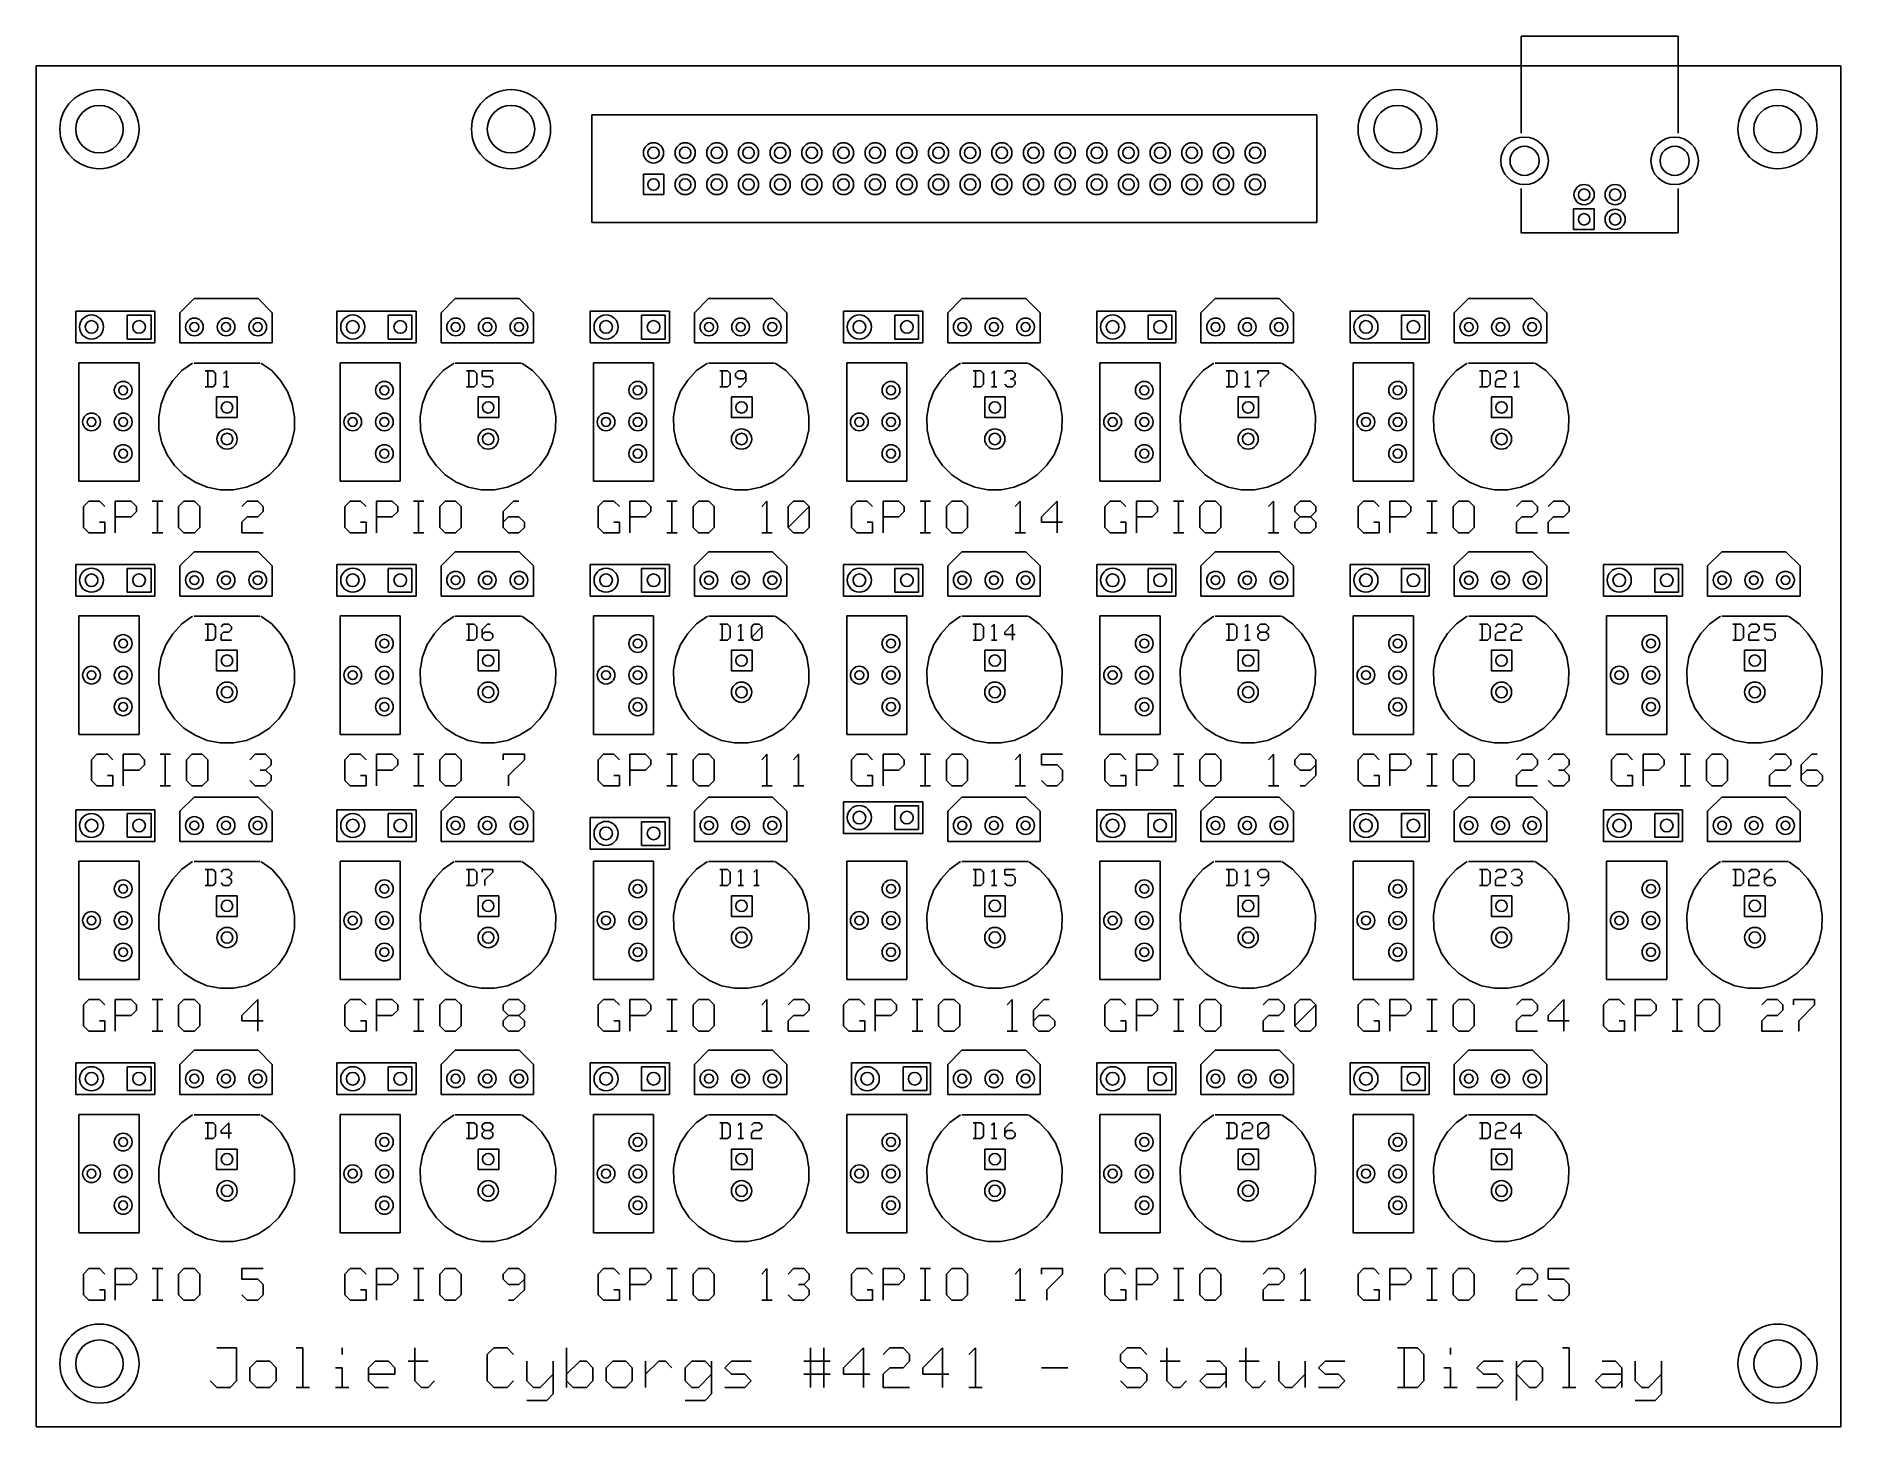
# Model space of a CAD drawing. Extents: x 0 to 5.7, y 0 to 4.39.
import ezdxf

# ---------------------------------------------------------------- set-up
doc = ezdxf.new("R2010")
doc.units = 0
doc.layers.get('0').update_dxf_attribs({"linetype": 'CONTINUOUS'})

msp = doc.modelspace()

# ---------------------------------------------------------------- linework, layer by layer
at = {"color": 7}
for p, q in [((5.186, 4.394), (4.69, 4.394)), ((4.69, 4.394), (4.69, 4.087)), ((5.186, 4.394), (5.186, 4.087)), ((0, 4.3), (5.7, 4.3)), ((0, 0), (0, 4.3)), ((5.7, 4.3), (5.7, 0)), ((1.755, 3.805), (1.755, 4.145)), ((4.045, 4.145), (1.755, 4.145)), ((4.045, 4.145), (4.045, 3.805)), ((1.918, 3.958), (1.983, 3.958)), ((1.918, 3.893), (1.918, 3.958)), ((1.983, 3.958), (1.983, 3.893)), ((1.983, 3.893), (1.918, 3.893)), ((4.69, 3.772), (4.69, 3.913)), ((5.186, 3.772), (5.186, 3.913)), ((4.856, 3.848), (4.921, 3.848)), ((4.856, 3.783), (4.856, 3.848)), ((4.921, 3.848), (4.921, 3.783)), ((1.755, 3.805), (4.045, 3.805)), ((5.186, 3.772), (4.69, 3.772)), ((4.921, 3.783), (4.856, 3.783)), ((0.499, 3.565), (0.454, 3.52)), ((0.701, 3.565), (0.499, 3.565)), ((0.746, 3.52), (0.701, 3.565)), ((1.324, 3.565), (1.279, 3.52)), ((1.526, 3.565), (1.324, 3.565)), ((1.571, 3.52), (1.526, 3.565)), ((2.124, 3.565), (2.079, 3.52)), ((2.326, 3.565), (2.124, 3.565)), ((2.371, 3.52), (2.326, 3.565)), ((2.924, 3.565), (2.879, 3.52)), ((3.126, 3.565), (2.924, 3.565)), ((3.171, 3.52), (3.126, 3.565)), ((3.724, 3.565), (3.679, 3.52)), ((3.926, 3.565), (3.724, 3.565)), ((3.971, 3.52), (3.926, 3.565)), ((4.524, 3.565), (4.479, 3.52)), ((4.726, 3.565), (4.524, 3.565)), ((4.771, 3.52), (4.726, 3.565)), ((0.125, 3.425), (0.125, 3.525)), ((0.375, 3.525), (0.125, 3.525)), ((0.288, 3.512), (0.363, 3.512)), ((0.288, 3.437), (0.288, 3.512)), ((0.363, 3.512), (0.363, 3.437)), ((0.375, 3.525), (0.375, 3.425)), ((0.454, 3.52), (0.454, 3.425)), ((0.746, 3.425), (0.746, 3.52)), ((0.95, 3.425), (0.95, 3.525)), ((1.2, 3.525), (0.95, 3.525)), ((1.112, 3.512), (1.187, 3.512)), ((1.112, 3.437), (1.112, 3.512)), ((1.187, 3.512), (1.187, 3.437)), ((1.2, 3.525), (1.2, 3.425)), ((1.279, 3.52), (1.279, 3.425)), ((1.571, 3.425), (1.571, 3.52)), ((1.75, 3.425), (1.75, 3.525)), ((2, 3.525), (1.75, 3.525)), ((1.912, 3.512), (1.987, 3.512)), ((1.912, 3.437), (1.912, 3.512)), ((1.987, 3.512), (1.987, 3.437)), ((2, 3.525), (2, 3.425)), ((2.079, 3.52), (2.079, 3.425)), ((2.371, 3.425), (2.371, 3.52)), ((2.55, 3.425), (2.55, 3.525)), ((2.8, 3.525), (2.55, 3.525)), ((2.712, 3.512), (2.787, 3.512)), ((2.712, 3.437), (2.712, 3.512)), ((2.787, 3.512), (2.787, 3.437)), ((2.8, 3.525), (2.8, 3.425)), ((2.879, 3.52), (2.879, 3.425)), ((3.171, 3.425), (3.171, 3.52)), ((3.35, 3.425), (3.35, 3.525)), ((3.6, 3.525), (3.35, 3.525)), ((3.512, 3.512), (3.587, 3.512)), ((3.512, 3.437), (3.512, 3.512)), ((3.587, 3.512), (3.587, 3.437)), ((3.6, 3.525), (3.6, 3.425)), ((3.679, 3.52), (3.679, 3.425)), ((3.971, 3.425), (3.971, 3.52)), ((4.15, 3.425), (4.15, 3.525)), ((4.4, 3.525), (4.15, 3.525)), ((4.312, 3.512), (4.387, 3.512)), ((4.312, 3.437), (4.312, 3.512)), ((4.387, 3.512), (4.387, 3.437)), ((4.4, 3.525), (4.4, 3.425)), ((4.479, 3.52), (4.479, 3.425)), ((4.771, 3.425), (4.771, 3.52)), ((0.125, 3.425), (0.375, 3.425)), ((0.363, 3.437), (0.288, 3.437)), ((0.454, 3.425), (0.746, 3.425)), ((0.95, 3.425), (1.2, 3.425)), ((1.187, 3.437), (1.112, 3.437)), ((1.279, 3.425), (1.571, 3.425)), ((1.75, 3.425), (2, 3.425)), ((1.987, 3.437), (1.912, 3.437)), ((2.079, 3.425), (2.371, 3.425)), ((2.55, 3.425), (2.8, 3.425)), ((2.787, 3.437), (2.712, 3.437)), ((2.879, 3.425), (3.171, 3.425)), ((3.35, 3.425), (3.6, 3.425)), ((3.587, 3.437), (3.512, 3.437)), ((3.679, 3.425), (3.971, 3.425)), ((4.15, 3.425), (4.4, 3.425)), ((4.387, 3.437), (4.312, 3.437)), ((4.479, 3.425), (4.771, 3.425)), ((0.135, 2.988), (0.135, 3.362)), ((0.325, 3.362), (0.135, 3.362)), ((0.325, 3.362), (0.325, 2.988)), ((0.432, 3.306), (0.41, 3.271)), ((0.46, 3.337), (0.432, 3.306)), ((0.494, 3.361), (0.46, 3.337)), ((0.707, 3.361), (0.499, 3.361)), ((0.534, 3.336), (0.559, 3.336)), ((0.542, 3.336), (0.542, 3.286)), ((0.559, 3.336), (0.567, 3.328)), ((0.567, 3.328), (0.567, 3.294)), ((0.592, 3.328), (0.601, 3.336)), ((0.601, 3.336), (0.601, 3.286)), ((0.744, 3.337), (0.71, 3.361)), ((0.772, 3.306), (0.744, 3.337)), ((0.794, 3.271), (0.772, 3.306)), ((0.96, 2.988), (0.96, 3.362)), ((1.15, 3.362), (0.96, 3.362)), ((1.15, 3.362), (1.15, 2.988)), ((1.258, 3.307), (1.235, 3.272)), ((1.286, 3.337), (1.258, 3.307)), ((1.32, 3.361), (1.286, 3.337)), ((1.532, 3.361), (1.324, 3.361)), ((1.359, 3.336), (1.384, 3.336)), ((1.367, 3.336), (1.367, 3.286)), ((1.384, 3.336), (1.392, 3.328)), ((1.392, 3.328), (1.392, 3.294)), ((1.442, 3.336), (1.409, 3.336)), ((1.409, 3.336), (1.409, 3.319)), ((1.409, 3.319), (1.434, 3.319)), ((1.434, 3.319), (1.442, 3.311)), ((1.442, 3.311), (1.442, 3.294)), ((1.568, 3.337), (1.534, 3.361)), ((1.596, 3.307), (1.568, 3.337)), ((1.619, 3.272), (1.596, 3.307)), ((1.76, 2.988), (1.76, 3.362)), ((1.95, 3.362), (1.76, 3.362)), ((1.95, 3.362), (1.95, 2.988)), ((2.058, 3.307), (2.035, 3.272)), ((2.086, 3.337), (2.058, 3.307)), ((2.12, 3.361), (2.086, 3.337)), ((2.332, 3.361), (2.124, 3.361)), ((2.159, 3.336), (2.184, 3.336)), ((2.167, 3.336), (2.167, 3.286)), ((2.184, 3.336), (2.192, 3.328)), ((2.192, 3.328), (2.192, 3.294)), ((2.209, 3.328), (2.217, 3.336)), ((2.209, 3.319), (2.209, 3.328)), ((2.217, 3.311), (2.209, 3.319)), ((2.217, 3.336), (2.234, 3.336)), ((2.234, 3.311), (2.217, 3.311)), ((2.234, 3.336), (2.242, 3.328)), ((2.242, 3.319), (2.234, 3.311)), ((2.242, 3.328), (2.242, 3.303)), ((2.368, 3.337), (2.334, 3.361)), ((2.396, 3.307), (2.368, 3.337)), ((2.419, 3.272), (2.396, 3.307)), ((2.56, 2.988), (2.56, 3.362)), ((2.75, 3.362), (2.56, 3.362)), ((2.75, 3.362), (2.75, 2.988)), ((2.858, 3.307), (2.835, 3.272)), ((2.886, 3.337), (2.858, 3.307)), ((2.92, 3.361), (2.886, 3.337)), ((3.132, 3.361), (2.924, 3.361)), ((2.959, 3.336), (2.984, 3.336)), ((2.967, 3.336), (2.967, 3.286)), ((2.984, 3.336), (2.992, 3.328)), ((2.992, 3.328), (2.992, 3.294)), ((3.017, 3.328), (3.026, 3.336)), ((3.026, 3.336), (3.026, 3.286)), ((3.059, 3.328), (3.067, 3.336)), ((3.067, 3.336), (3.084, 3.336)), ((3.084, 3.311), (3.076, 3.311)), ((3.084, 3.336), (3.092, 3.328)), ((3.092, 3.319), (3.084, 3.311)), ((3.084, 3.311), (3.092, 3.303)), ((3.092, 3.328), (3.092, 3.319)), ((3.168, 3.337), (3.134, 3.361)), ((3.196, 3.307), (3.168, 3.337)), ((3.219, 3.272), (3.196, 3.307)), ((3.36, 2.988), (3.36, 3.362)), ((3.55, 3.362), (3.36, 3.362)), ((3.55, 3.362), (3.55, 2.988)), ((3.658, 3.307), (3.635, 3.272)), ((3.686, 3.337), (3.658, 3.307)), ((3.72, 3.361), (3.686, 3.337)), ((3.932, 3.361), (3.724, 3.361)), ((3.759, 3.336), (3.784, 3.336)), ((3.767, 3.336), (3.767, 3.286)), ((3.784, 3.336), (3.792, 3.328)), ((3.792, 3.328), (3.792, 3.294)), ((3.817, 3.328), (3.826, 3.336)), ((3.826, 3.336), (3.826, 3.286)), ((3.859, 3.328), (3.859, 3.336)), ((3.859, 3.336), (3.892, 3.336)), ((3.892, 3.328), (3.867, 3.303)), ((3.892, 3.336), (3.892, 3.328)), ((3.968, 3.337), (3.934, 3.361)), ((3.996, 3.307), (3.968, 3.337)), ((4.019, 3.272), (3.996, 3.307)), ((4.16, 2.988), (4.16, 3.362)), ((4.35, 3.362), (4.16, 3.362)), ((4.35, 3.362), (4.35, 2.988)), ((4.458, 3.307), (4.435, 3.272)), ((4.486, 3.337), (4.458, 3.307)), ((4.52, 3.361), (4.486, 3.337)), ((4.732, 3.361), (4.524, 3.361)), ((4.559, 3.336), (4.584, 3.336)), ((4.567, 3.336), (4.567, 3.286)), ((4.584, 3.336), (4.592, 3.328)), ((4.592, 3.328), (4.592, 3.294)), ((4.609, 3.328), (4.617, 3.336)), ((4.617, 3.311), (4.609, 3.303)), ((4.617, 3.336), (4.634, 3.336)), ((4.634, 3.311), (4.617, 3.311)), ((4.634, 3.336), (4.642, 3.328)), ((4.642, 3.319), (4.634, 3.311)), ((4.642, 3.328), (4.642, 3.319)), ((4.667, 3.328), (4.676, 3.336)), ((4.676, 3.336), (4.676, 3.286)), ((4.768, 3.337), (4.734, 3.361)), ((4.796, 3.307), (4.768, 3.337)), ((4.819, 3.272), (4.796, 3.307)), ((0.41, 3.271), (0.395, 3.232)), ((0.559, 3.286), (0.534, 3.286)), ((0.567, 3.294), (0.559, 3.286)), ((0.57, 3.254), (0.635, 3.254)), ((0.57, 3.189), (0.57, 3.254)), ((0.592, 3.286), (0.609, 3.286)), ((0.635, 3.254), (0.635, 3.189)), ((0.809, 3.232), (0.794, 3.271)), ((1.235, 3.272), (1.22, 3.233)), ((1.384, 3.286), (1.359, 3.286)), ((1.392, 3.294), (1.384, 3.286)), ((1.396, 3.254), (1.461, 3.254)), ((1.396, 3.189), (1.396, 3.254)), ((1.417, 3.286), (1.409, 3.294)), ((1.434, 3.286), (1.417, 3.286)), ((1.442, 3.294), (1.434, 3.286)), ((1.461, 3.254), (1.461, 3.189)), ((1.634, 3.233), (1.619, 3.272)), ((2.035, 3.272), (2.02, 3.233)), ((2.184, 3.286), (2.159, 3.286)), ((2.192, 3.294), (2.184, 3.286)), ((2.196, 3.254), (2.261, 3.254)), ((2.196, 3.189), (2.196, 3.254)), ((2.226, 3.286), (2.217, 3.286)), ((2.242, 3.303), (2.226, 3.286)), ((2.261, 3.254), (2.261, 3.189)), ((2.434, 3.233), (2.419, 3.272)), ((2.835, 3.272), (2.82, 3.233)), ((2.984, 3.286), (2.959, 3.286)), ((2.992, 3.294), (2.984, 3.286)), ((2.996, 3.254), (3.061, 3.254)), ((2.996, 3.189), (2.996, 3.254)), ((3.017, 3.286), (3.034, 3.286)), ((3.067, 3.286), (3.059, 3.294)), ((3.061, 3.254), (3.061, 3.189)), ((3.084, 3.286), (3.067, 3.286)), ((3.092, 3.294), (3.084, 3.286)), ((3.092, 3.303), (3.092, 3.294)), ((3.234, 3.233), (3.219, 3.272)), ((3.635, 3.272), (3.62, 3.233)), ((3.784, 3.286), (3.759, 3.286)), ((3.792, 3.294), (3.784, 3.286)), ((3.796, 3.254), (3.861, 3.254)), ((3.796, 3.189), (3.796, 3.254)), ((3.817, 3.286), (3.834, 3.286)), ((3.861, 3.254), (3.861, 3.189)), ((3.867, 3.303), (3.867, 3.286)), ((4.034, 3.233), (4.019, 3.272)), ((4.435, 3.272), (4.42, 3.233)), ((4.584, 3.286), (4.559, 3.286)), ((4.592, 3.294), (4.584, 3.286)), ((4.596, 3.254), (4.661, 3.254)), ((4.596, 3.189), (4.596, 3.254)), ((4.609, 3.303), (4.609, 3.286)), ((4.609, 3.286), (4.642, 3.286)), ((4.661, 3.254), (4.661, 3.189)), ((4.667, 3.286), (4.684, 3.286)), ((4.834, 3.233), (4.819, 3.272)), ((0.395, 3.232), (0.388, 3.191)), ((0.816, 3.191), (0.809, 3.232)), ((1.22, 3.233), (1.213, 3.192)), ((1.213, 3.192), (1.214, 3.15)), ((1.641, 3.192), (1.634, 3.233)), ((1.64, 3.15), (1.641, 3.192)), ((2.02, 3.233), (2.013, 3.192)), ((2.013, 3.192), (2.014, 3.15)), ((2.441, 3.192), (2.434, 3.233)), ((2.44, 3.15), (2.441, 3.192)), ((2.82, 3.233), (2.813, 3.192)), ((2.813, 3.192), (2.814, 3.15)), ((3.241, 3.192), (3.234, 3.233)), ((3.24, 3.15), (3.241, 3.192)), ((3.62, 3.233), (3.613, 3.192)), ((3.613, 3.192), (3.614, 3.15)), ((4.041, 3.192), (4.034, 3.233)), ((4.04, 3.15), (4.041, 3.192)), ((4.42, 3.233), (4.413, 3.192)), ((4.413, 3.192), (4.414, 3.15)), ((4.841, 3.192), (4.834, 3.233)), ((4.84, 3.15), (4.841, 3.192)), ((0.388, 3.191), (0.388, 3.15)), ((0.388, 3.15), (0.397, 3.109)), ((0.635, 3.189), (0.57, 3.189)), ((0.807, 3.109), (0.816, 3.15)), ((0.816, 3.15), (0.816, 3.191)), ((1.214, 3.15), (1.223, 3.11)), ((1.461, 3.189), (1.396, 3.189)), ((1.631, 3.11), (1.64, 3.15)), ((2.014, 3.15), (2.023, 3.11)), ((2.261, 3.189), (2.196, 3.189)), ((2.431, 3.11), (2.44, 3.15)), ((2.814, 3.15), (2.823, 3.11)), ((3.061, 3.189), (2.996, 3.189)), ((3.231, 3.11), (3.24, 3.15)), ((3.614, 3.15), (3.623, 3.11)), ((3.861, 3.189), (3.796, 3.189)), ((4.031, 3.11), (4.04, 3.15)), ((4.414, 3.15), (4.423, 3.11)), ((4.661, 3.189), (4.596, 3.189)), ((4.831, 3.11), (4.84, 3.15)), ((0.397, 3.109), (0.414, 3.071)), ((0.79, 3.071), (0.807, 3.109)), ((1.223, 3.11), (1.239, 3.071)), ((1.615, 3.071), (1.631, 3.11)), ((2.023, 3.11), (2.039, 3.071)), ((2.415, 3.071), (2.431, 3.11)), ((2.823, 3.11), (2.839, 3.071)), ((3.215, 3.071), (3.231, 3.11)), ((3.623, 3.11), (3.639, 3.071)), ((4.015, 3.071), (4.031, 3.11)), ((4.423, 3.11), (4.439, 3.071)), ((4.815, 3.071), (4.831, 3.11)), ((0.414, 3.071), (0.437, 3.037)), ((0.437, 3.037), (0.467, 3.008)), ((0.737, 3.008), (0.767, 3.037)), ((0.767, 3.037), (0.79, 3.071)), ((1.239, 3.071), (1.263, 3.037)), ((1.263, 3.037), (1.292, 3.008)), ((1.562, 3.008), (1.591, 3.037)), ((1.591, 3.037), (1.615, 3.071)), ((2.039, 3.071), (2.063, 3.037)), ((2.063, 3.037), (2.092, 3.008)), ((2.362, 3.008), (2.391, 3.037)), ((2.391, 3.037), (2.415, 3.071)), ((2.839, 3.071), (2.863, 3.037)), ((2.863, 3.037), (2.892, 3.008)), ((3.162, 3.008), (3.191, 3.037)), ((3.191, 3.037), (3.215, 3.071)), ((3.639, 3.071), (3.663, 3.037)), ((3.663, 3.037), (3.692, 3.008)), ((3.962, 3.008), (3.991, 3.037)), ((3.991, 3.037), (4.015, 3.071)), ((4.439, 3.071), (4.463, 3.037)), ((4.463, 3.037), (4.492, 3.008)), ((4.762, 3.008), (4.791, 3.037)), ((4.791, 3.037), (4.815, 3.071)), ((0.135, 2.988), (0.325, 2.988)), ((0.467, 3.008), (0.502, 2.985)), ((0.502, 2.985), (0.54, 2.969)), ((0.54, 2.969), (0.581, 2.961)), ((0.623, 2.961), (0.664, 2.969)), ((0.664, 2.969), (0.702, 2.985)), ((0.702, 2.985), (0.737, 3.008)), ((0.96, 2.988), (1.15, 2.988)), ((1.292, 3.008), (1.327, 2.985)), ((1.327, 2.985), (1.365, 2.969)), ((1.365, 2.969), (1.406, 2.961)), ((1.448, 2.961), (1.489, 2.969)), ((1.489, 2.969), (1.527, 2.985)), ((1.527, 2.985), (1.562, 3.008)), ((1.76, 2.988), (1.95, 2.988)), ((2.092, 3.008), (2.127, 2.985)), ((2.127, 2.985), (2.165, 2.969)), ((2.165, 2.969), (2.206, 2.961)), ((2.248, 2.961), (2.289, 2.969)), ((2.289, 2.969), (2.327, 2.985)), ((2.327, 2.985), (2.362, 3.008)), ((2.56, 2.988), (2.75, 2.988)), ((2.892, 3.008), (2.927, 2.985)), ((2.927, 2.985), (2.965, 2.969)), ((2.965, 2.969), (3.006, 2.961)), ((3.048, 2.961), (3.089, 2.969)), ((3.089, 2.969), (3.127, 2.985)), ((3.127, 2.985), (3.162, 3.008)), ((3.36, 2.988), (3.55, 2.988)), ((3.692, 3.008), (3.727, 2.985)), ((3.727, 2.985), (3.765, 2.969)), ((3.765, 2.969), (3.806, 2.961)), ((3.848, 2.961), (3.889, 2.969)), ((3.889, 2.969), (3.927, 2.985)), ((3.927, 2.985), (3.962, 3.008)), ((4.16, 2.988), (4.35, 2.988)), ((4.492, 3.008), (4.527, 2.985)), ((4.527, 2.985), (4.565, 2.969)), ((4.565, 2.969), (4.606, 2.961)), ((4.648, 2.961), (4.689, 2.969)), ((4.689, 2.969), (4.727, 2.985)), ((4.727, 2.985), (4.762, 3.008)), ((0.167, 2.925), (0.15, 2.908)), ((0.15, 2.908), (0.15, 2.842)), ((0.2, 2.925), (0.167, 2.925)), ((0.217, 2.908), (0.2, 2.925)), ((0.25, 2.825), (0.25, 2.925)), ((0.25, 2.925), (0.3, 2.925)), ((0.3, 2.925), (0.317, 2.908)), ((0.317, 2.908), (0.317, 2.892)), ((0.367, 2.925), (0.4, 2.925)), ((0.383, 2.925), (0.383, 2.825)), ((0.467, 2.925), (0.45, 2.908)), ((0.45, 2.908), (0.45, 2.842)), ((0.5, 2.925), (0.467, 2.925)), ((0.517, 2.908), (0.5, 2.925)), ((0.517, 2.842), (0.517, 2.908)), ((0.581, 2.961), (0.623, 2.961)), ((0.65, 2.908), (0.667, 2.925)), ((0.667, 2.925), (0.7, 2.925)), ((0.7, 2.925), (0.717, 2.908)), ((0.717, 2.908), (0.717, 2.892)), ((0.992, 2.925), (0.975, 2.908)), ((0.975, 2.908), (0.975, 2.842)), ((1.025, 2.925), (0.992, 2.925)), ((1.042, 2.908), (1.025, 2.925)), ((1.075, 2.825), (1.075, 2.925)), ((1.075, 2.925), (1.125, 2.925)), ((1.125, 2.925), (1.142, 2.908)), ((1.142, 2.908), (1.142, 2.892)), ((1.192, 2.925), (1.225, 2.925)), ((1.208, 2.925), (1.208, 2.825)), ((1.292, 2.925), (1.275, 2.908)), ((1.275, 2.908), (1.275, 2.842)), ((1.325, 2.925), (1.292, 2.925)), ((1.342, 2.908), (1.325, 2.925)), ((1.342, 2.842), (1.342, 2.908)), ((1.406, 2.961), (1.448, 2.961)), ((1.508, 2.925), (1.475, 2.892)), ((1.525, 2.925), (1.508, 2.925)), ((1.792, 2.925), (1.775, 2.908)), ((1.775, 2.908), (1.775, 2.842)), ((1.825, 2.925), (1.792, 2.925)), ((1.842, 2.908), (1.825, 2.925)), ((1.875, 2.825), (1.875, 2.925)), ((1.875, 2.925), (1.925, 2.925)), ((1.925, 2.925), (1.942, 2.908)), ((1.942, 2.908), (1.942, 2.892)), ((1.992, 2.925), (2.025, 2.925)), ((2.008, 2.925), (2.008, 2.825)), ((2.092, 2.925), (2.075, 2.908)), ((2.075, 2.908), (2.075, 2.842)), ((2.125, 2.925), (2.092, 2.925)), ((2.142, 2.908), (2.125, 2.925)), ((2.142, 2.842), (2.142, 2.908)), ((2.206, 2.961), (2.248, 2.961)), ((2.292, 2.908), (2.308, 2.925)), ((2.308, 2.925), (2.308, 2.825)), ((2.375, 2.908), (2.392, 2.925)), ((2.375, 2.842), (2.375, 2.908)), ((2.375, 2.842), (2.442, 2.908)), ((2.392, 2.925), (2.425, 2.925)), ((2.425, 2.925), (2.442, 2.908)), ((2.442, 2.908), (2.442, 2.842)), ((2.592, 2.925), (2.575, 2.908)), ((2.575, 2.908), (2.575, 2.842)), ((2.625, 2.925), (2.592, 2.925)), ((2.642, 2.908), (2.625, 2.925)), ((2.675, 2.825), (2.675, 2.925)), ((2.675, 2.925), (2.725, 2.925)), ((2.725, 2.925), (2.742, 2.908)), ((2.742, 2.908), (2.742, 2.892)), ((2.792, 2.925), (2.825, 2.925)), ((2.808, 2.925), (2.808, 2.825)), ((2.892, 2.925), (2.875, 2.908)), ((2.875, 2.908), (2.875, 2.842)), ((2.925, 2.925), (2.892, 2.925)), ((2.942, 2.908), (2.925, 2.925)), ((2.942, 2.842), (2.942, 2.908)), ((3.006, 2.961), (3.048, 2.961)), ((3.092, 2.908), (3.108, 2.925)), ((3.108, 2.925), (3.108, 2.825)), ((3.175, 2.875), (3.225, 2.925)), ((3.225, 2.925), (3.225, 2.825)), ((3.392, 2.925), (3.375, 2.908)), ((3.375, 2.908), (3.375, 2.842)), ((3.425, 2.925), (3.392, 2.925)), ((3.442, 2.908), (3.425, 2.925)), ((3.475, 2.825), (3.475, 2.925)), ((3.475, 2.925), (3.525, 2.925)), ((3.525, 2.925), (3.542, 2.908)), ((3.542, 2.908), (3.542, 2.892)), ((3.592, 2.925), (3.625, 2.925)), ((3.608, 2.925), (3.608, 2.825)), ((3.692, 2.925), (3.675, 2.908)), ((3.675, 2.908), (3.675, 2.842)), ((3.725, 2.925), (3.692, 2.925)), ((3.742, 2.908), (3.725, 2.925)), ((3.742, 2.842), (3.742, 2.908)), ((3.806, 2.961), (3.848, 2.961)), ((3.892, 2.908), (3.908, 2.925)), ((3.908, 2.925), (3.908, 2.825)), ((3.975, 2.908), (3.992, 2.925)), ((3.975, 2.892), (3.975, 2.908)), ((3.992, 2.925), (4.025, 2.925)), ((4.025, 2.925), (4.042, 2.908)), ((4.042, 2.908), (4.042, 2.892)), ((4.192, 2.925), (4.175, 2.908)), ((4.175, 2.908), (4.175, 2.842)), ((4.225, 2.925), (4.192, 2.925)), ((4.242, 2.908), (4.225, 2.925)), ((4.275, 2.825), (4.275, 2.925)), ((4.275, 2.925), (4.325, 2.925)), ((4.325, 2.925), (4.342, 2.908)), ((4.342, 2.908), (4.342, 2.892)), ((4.392, 2.925), (4.425, 2.925)), ((4.408, 2.925), (4.408, 2.825)), ((4.492, 2.925), (4.475, 2.908)), ((4.475, 2.908), (4.475, 2.842)), ((4.525, 2.925), (4.492, 2.925)), ((4.542, 2.908), (4.525, 2.925)), ((4.542, 2.842), (4.542, 2.908)), ((4.606, 2.961), (4.648, 2.961)), ((4.675, 2.908), (4.692, 2.925)), ((4.692, 2.925), (4.725, 2.925)), ((4.725, 2.925), (4.742, 2.908)), ((4.742, 2.908), (4.742, 2.892)), ((4.775, 2.908), (4.792, 2.925)), ((4.792, 2.925), (4.825, 2.925)), ((4.825, 2.925), (4.842, 2.908)), ((4.842, 2.908), (4.842, 2.892)), ((0.217, 2.858), (0.2, 2.858)), ((0.217, 2.825), (0.217, 2.858)), ((0.3, 2.875), (0.25, 2.875)), ((0.317, 2.892), (0.3, 2.875)), ((0.667, 2.875), (0.65, 2.858)), ((0.65, 2.858), (0.65, 2.825)), ((0.7, 2.875), (0.667, 2.875)), ((0.717, 2.892), (0.7, 2.875)), ((1.042, 2.858), (1.025, 2.858)), ((1.042, 2.825), (1.042, 2.858)), ((1.125, 2.875), (1.075, 2.875)), ((1.142, 2.892), (1.125, 2.875)), ((1.475, 2.892), (1.475, 2.842)), ((1.492, 2.875), (1.475, 2.858)), ((1.525, 2.875), (1.492, 2.875)), ((1.542, 2.858), (1.525, 2.875)), ((1.542, 2.842), (1.542, 2.858)), ((1.842, 2.858), (1.825, 2.858)), ((1.842, 2.825), (1.842, 2.858)), ((1.925, 2.875), (1.875, 2.875)), ((1.942, 2.892), (1.925, 2.875)), ((2.642, 2.858), (2.625, 2.858)), ((2.642, 2.825), (2.642, 2.858)), ((2.725, 2.875), (2.675, 2.875)), ((2.742, 2.892), (2.725, 2.875)), ((3.175, 2.858), (3.175, 2.875)), ((3.242, 2.858), (3.175, 2.858)), ((3.442, 2.858), (3.425, 2.858)), ((3.442, 2.825), (3.442, 2.858)), ((3.525, 2.875), (3.475, 2.875)), ((3.542, 2.892), (3.525, 2.875)), ((3.992, 2.875), (3.975, 2.892)), ((3.992, 2.875), (3.975, 2.858)), ((3.975, 2.858), (3.975, 2.842)), ((4.025, 2.875), (3.992, 2.875)), ((4.042, 2.892), (4.025, 2.875)), ((4.042, 2.858), (4.025, 2.875)), ((4.042, 2.842), (4.042, 2.858)), ((4.242, 2.858), (4.225, 2.858)), ((4.242, 2.825), (4.242, 2.858)), ((4.325, 2.875), (4.275, 2.875)), ((4.342, 2.892), (4.325, 2.875)), ((4.692, 2.875), (4.675, 2.858)), ((4.675, 2.858), (4.675, 2.825)), ((4.725, 2.875), (4.692, 2.875)), ((4.742, 2.892), (4.725, 2.875)), ((4.792, 2.875), (4.775, 2.858)), ((4.775, 2.858), (4.775, 2.825)), ((4.825, 2.875), (4.792, 2.875)), ((4.842, 2.892), (4.825, 2.875)), ((0.15, 2.842), (0.167, 2.825)), ((0.167, 2.825), (0.217, 2.825)), ((0.367, 2.825), (0.4, 2.825)), ((0.45, 2.842), (0.467, 2.825)), ((0.467, 2.825), (0.5, 2.825)), ((0.5, 2.825), (0.517, 2.842)), ((0.65, 2.825), (0.717, 2.825)), ((0.975, 2.842), (0.992, 2.825)), ((0.992, 2.825), (1.042, 2.825)), ((1.192, 2.825), (1.225, 2.825)), ((1.275, 2.842), (1.292, 2.825)), ((1.292, 2.825), (1.325, 2.825)), ((1.325, 2.825), (1.342, 2.842)), ((1.475, 2.842), (1.492, 2.825)), ((1.492, 2.825), (1.525, 2.825)), ((1.525, 2.825), (1.542, 2.842)), ((1.775, 2.842), (1.792, 2.825)), ((1.792, 2.825), (1.842, 2.825)), ((1.992, 2.825), (2.025, 2.825)), ((2.075, 2.842), (2.092, 2.825)), ((2.092, 2.825), (2.125, 2.825)), ((2.125, 2.825), (2.142, 2.842)), ((2.292, 2.825), (2.325, 2.825)), ((2.392, 2.825), (2.375, 2.842)), ((2.425, 2.825), (2.392, 2.825)), ((2.442, 2.842), (2.425, 2.825)), ((2.575, 2.842), (2.592, 2.825)), ((2.592, 2.825), (2.642, 2.825)), ((2.792, 2.825), (2.825, 2.825)), ((2.875, 2.842), (2.892, 2.825)), ((2.892, 2.825), (2.925, 2.825)), ((2.925, 2.825), (2.942, 2.842)), ((3.092, 2.825), (3.125, 2.825)), ((3.375, 2.842), (3.392, 2.825)), ((3.392, 2.825), (3.442, 2.825)), ((3.592, 2.825), (3.625, 2.825)), ((3.675, 2.842), (3.692, 2.825)), ((3.692, 2.825), (3.725, 2.825)), ((3.725, 2.825), (3.742, 2.842)), ((3.892, 2.825), (3.925, 2.825)), ((3.975, 2.842), (3.992, 2.825)), ((3.992, 2.825), (4.025, 2.825)), ((4.025, 2.825), (4.042, 2.842)), ((4.175, 2.842), (4.192, 2.825)), ((4.192, 2.825), (4.242, 2.825)), ((4.392, 2.825), (4.425, 2.825)), ((4.475, 2.842), (4.492, 2.825)), ((4.492, 2.825), (4.525, 2.825)), ((4.525, 2.825), (4.542, 2.842)), ((4.675, 2.825), (4.742, 2.825)), ((4.775, 2.825), (4.842, 2.825)), ((0.499, 2.765), (0.454, 2.72)), ((0.701, 2.765), (0.499, 2.765)), ((0.746, 2.72), (0.701, 2.765)), ((1.324, 2.765), (1.279, 2.72)), ((1.526, 2.765), (1.324, 2.765)), ((1.571, 2.72), (1.526, 2.765)), ((2.124, 2.765), (2.079, 2.72)), ((2.326, 2.765), (2.124, 2.765)), ((2.371, 2.72), (2.326, 2.765)), ((2.924, 2.765), (2.879, 2.72)), ((3.126, 2.765), (2.924, 2.765)), ((3.171, 2.72), (3.126, 2.765)), ((3.724, 2.765), (3.679, 2.72)), ((3.926, 2.765), (3.724, 2.765)), ((3.971, 2.72), (3.926, 2.765)), ((4.524, 2.765), (4.479, 2.72)), ((4.726, 2.765), (4.524, 2.765)), ((4.771, 2.72), (4.726, 2.765)), ((5.324, 2.765), (5.279, 2.72)), ((5.526, 2.765), (5.324, 2.765)), ((5.571, 2.72), (5.526, 2.765)), ((0.125, 2.625), (0.125, 2.725)), ((0.375, 2.725), (0.125, 2.725)), ((0.288, 2.712), (0.363, 2.712)), ((0.288, 2.637), (0.288, 2.712)), ((0.363, 2.712), (0.363, 2.637)), ((0.375, 2.725), (0.375, 2.625)), ((0.454, 2.72), (0.454, 2.625)), ((0.746, 2.625), (0.746, 2.72)), ((0.95, 2.625), (0.95, 2.725)), ((1.2, 2.725), (0.95, 2.725)), ((1.112, 2.712), (1.187, 2.712)), ((1.112, 2.637), (1.112, 2.712)), ((1.187, 2.712), (1.187, 2.637)), ((1.2, 2.725), (1.2, 2.625)), ((1.279, 2.72), (1.279, 2.625)), ((1.571, 2.625), (1.571, 2.72)), ((1.75, 2.625), (1.75, 2.725)), ((2, 2.725), (1.75, 2.725)), ((1.912, 2.712), (1.987, 2.712)), ((1.912, 2.637), (1.912, 2.712)), ((1.987, 2.712), (1.987, 2.637)), ((2, 2.725), (2, 2.625)), ((2.079, 2.72), (2.079, 2.625)), ((2.371, 2.625), (2.371, 2.72)), ((2.55, 2.625), (2.55, 2.725)), ((2.8, 2.725), (2.55, 2.725)), ((2.712, 2.712), (2.787, 2.712)), ((2.712, 2.637), (2.712, 2.712)), ((2.787, 2.712), (2.787, 2.637)), ((2.8, 2.725), (2.8, 2.625)), ((2.879, 2.72), (2.879, 2.625)), ((3.171, 2.625), (3.171, 2.72)), ((3.35, 2.625), (3.35, 2.725)), ((3.6, 2.725), (3.35, 2.725)), ((3.512, 2.712), (3.587, 2.712)), ((3.512, 2.637), (3.512, 2.712)), ((3.587, 2.712), (3.587, 2.637)), ((3.6, 2.725), (3.6, 2.625)), ((3.679, 2.72), (3.679, 2.625)), ((3.971, 2.625), (3.971, 2.72)), ((4.15, 2.625), (4.15, 2.725)), ((4.4, 2.725), (4.15, 2.725)), ((4.312, 2.712), (4.387, 2.712)), ((4.312, 2.637), (4.312, 2.712)), ((4.387, 2.712), (4.387, 2.637)), ((4.4, 2.725), (4.4, 2.625)), ((4.479, 2.72), (4.479, 2.625)), ((4.771, 2.625), (4.771, 2.72)), ((4.95, 2.625), (4.95, 2.725)), ((5.2, 2.725), (4.95, 2.725)), ((5.112, 2.712), (5.187, 2.712)), ((5.112, 2.637), (5.112, 2.712)), ((5.187, 2.712), (5.187, 2.637)), ((5.2, 2.725), (5.2, 2.625)), ((5.279, 2.72), (5.279, 2.625)), ((5.571, 2.625), (5.571, 2.72)), ((0.125, 2.625), (0.375, 2.625)), ((0.363, 2.637), (0.288, 2.637)), ((0.454, 2.625), (0.746, 2.625)), ((0.95, 2.625), (1.2, 2.625)), ((1.187, 2.637), (1.112, 2.637)), ((1.279, 2.625), (1.571, 2.625)), ((1.75, 2.625), (2, 2.625)), ((1.987, 2.637), (1.912, 2.637)), ((2.079, 2.625), (2.371, 2.625)), ((2.55, 2.625), (2.8, 2.625)), ((2.787, 2.637), (2.712, 2.637)), ((2.879, 2.625), (3.171, 2.625)), ((3.35, 2.625), (3.6, 2.625)), ((3.587, 2.637), (3.512, 2.637)), ((3.679, 2.625), (3.971, 2.625)), ((4.15, 2.625), (4.4, 2.625)), ((4.387, 2.637), (4.312, 2.637)), ((4.479, 2.625), (4.771, 2.625)), ((4.95, 2.625), (5.2, 2.625)), ((5.187, 2.637), (5.112, 2.637)), ((5.279, 2.625), (5.571, 2.625)), ((0.135, 2.188), (0.135, 2.562)), ((0.325, 2.562), (0.135, 2.562)), ((0.325, 2.562), (0.325, 2.188)), ((0.46, 2.537), (0.432, 2.506)), ((0.494, 2.561), (0.46, 2.537)), ((0.707, 2.561), (0.499, 2.561)), ((0.534, 2.536), (0.559, 2.536)), ((0.542, 2.536), (0.542, 2.486)), ((0.559, 2.536), (0.567, 2.528)), ((0.567, 2.528), (0.567, 2.494)), ((0.584, 2.528), (0.592, 2.536)), ((0.592, 2.511), (0.584, 2.503)), ((0.592, 2.536), (0.609, 2.536)), ((0.609, 2.511), (0.592, 2.511)), ((0.609, 2.536), (0.617, 2.528)), ((0.617, 2.519), (0.609, 2.511)), ((0.617, 2.528), (0.617, 2.519)), ((0.744, 2.537), (0.71, 2.561)), ((0.772, 2.506), (0.744, 2.537)), ((0.96, 2.188), (0.96, 2.562)), ((1.15, 2.562), (0.96, 2.562)), ((1.15, 2.562), (1.15, 2.188)), ((1.286, 2.537), (1.258, 2.507)), ((1.32, 2.561), (1.286, 2.537)), ((1.532, 2.561), (1.324, 2.561)), ((1.359, 2.536), (1.384, 2.536)), ((1.367, 2.536), (1.367, 2.486)), ((1.384, 2.536), (1.392, 2.528)), ((1.392, 2.528), (1.392, 2.494)), ((1.426, 2.536), (1.409, 2.519)), ((1.409, 2.519), (1.409, 2.494)), ((1.417, 2.511), (1.409, 2.503)), ((1.434, 2.511), (1.417, 2.511)), ((1.434, 2.536), (1.426, 2.536)), ((1.442, 2.503), (1.434, 2.511)), ((1.568, 2.537), (1.534, 2.561)), ((1.596, 2.507), (1.568, 2.537)), ((1.76, 2.188), (1.76, 2.562)), ((1.95, 2.562), (1.76, 2.562)), ((1.95, 2.562), (1.95, 2.188)), ((2.086, 2.537), (2.058, 2.507)), ((2.12, 2.561), (2.086, 2.537)), ((2.332, 2.561), (2.124, 2.561)), ((2.159, 2.536), (2.184, 2.536)), ((2.167, 2.536), (2.167, 2.486)), ((2.184, 2.536), (2.192, 2.528)), ((2.192, 2.528), (2.192, 2.494)), ((2.217, 2.528), (2.226, 2.536)), ((2.226, 2.536), (2.226, 2.486)), ((2.259, 2.528), (2.267, 2.536)), ((2.259, 2.494), (2.259, 2.528)), ((2.259, 2.494), (2.292, 2.528)), ((2.267, 2.536), (2.284, 2.536)), ((2.284, 2.536), (2.292, 2.528)), ((2.292, 2.528), (2.292, 2.494)), ((2.368, 2.537), (2.334, 2.561)), ((2.396, 2.507), (2.368, 2.537)), ((2.56, 2.188), (2.56, 2.562)), ((2.75, 2.562), (2.56, 2.562)), ((2.75, 2.562), (2.75, 2.188)), ((2.886, 2.537), (2.858, 2.507)), ((2.92, 2.561), (2.886, 2.537)), ((3.132, 2.561), (2.924, 2.561)), ((2.959, 2.536), (2.984, 2.536)), ((2.967, 2.536), (2.967, 2.486)), ((2.984, 2.536), (2.992, 2.528)), ((2.992, 2.528), (2.992, 2.494)), ((3.017, 2.528), (3.026, 2.536)), ((3.026, 2.536), (3.026, 2.486)), ((3.059, 2.511), (3.084, 2.536)), ((3.059, 2.503), (3.059, 2.511)), ((3.084, 2.536), (3.084, 2.486)), ((3.168, 2.537), (3.134, 2.561)), ((3.196, 2.507), (3.168, 2.537)), ((3.36, 2.188), (3.36, 2.562)), ((3.55, 2.562), (3.36, 2.562)), ((3.55, 2.562), (3.55, 2.188)), ((3.686, 2.537), (3.658, 2.507)), ((3.72, 2.561), (3.686, 2.537)), ((3.932, 2.561), (3.724, 2.561)), ((3.759, 2.536), (3.784, 2.536)), ((3.767, 2.536), (3.767, 2.486)), ((3.784, 2.536), (3.792, 2.528)), ((3.792, 2.528), (3.792, 2.494)), ((3.817, 2.528), (3.826, 2.536)), ((3.826, 2.536), (3.826, 2.486)), ((3.859, 2.528), (3.867, 2.536)), ((3.859, 2.519), (3.859, 2.528)), ((3.867, 2.511), (3.859, 2.519)), ((3.867, 2.511), (3.859, 2.503)), ((3.867, 2.536), (3.884, 2.536)), ((3.884, 2.511), (3.867, 2.511)), ((3.884, 2.536), (3.892, 2.528)), ((3.892, 2.519), (3.884, 2.511)), ((3.892, 2.503), (3.884, 2.511)), ((3.892, 2.528), (3.892, 2.519)), ((3.968, 2.537), (3.934, 2.561)), ((3.996, 2.507), (3.968, 2.537)), ((4.16, 2.188), (4.16, 2.562)), ((4.35, 2.562), (4.16, 2.562)), ((4.35, 2.562), (4.35, 2.188)), ((4.486, 2.537), (4.458, 2.507)), ((4.52, 2.561), (4.486, 2.537)), ((4.732, 2.561), (4.524, 2.561)), ((4.559, 2.536), (4.584, 2.536)), ((4.567, 2.536), (4.567, 2.486)), ((4.584, 2.536), (4.592, 2.528)), ((4.592, 2.528), (4.592, 2.494)), ((4.609, 2.528), (4.617, 2.536)), ((4.617, 2.511), (4.609, 2.503)), ((4.617, 2.536), (4.634, 2.536)), ((4.634, 2.511), (4.617, 2.511)), ((4.634, 2.536), (4.642, 2.528)), ((4.642, 2.519), (4.634, 2.511)), ((4.642, 2.528), (4.642, 2.519)), ((4.659, 2.528), (4.667, 2.536)), ((4.667, 2.511), (4.659, 2.503)), ((4.667, 2.536), (4.684, 2.536)), ((4.684, 2.511), (4.667, 2.511)), ((4.684, 2.536), (4.692, 2.528)), ((4.692, 2.519), (4.684, 2.511)), ((4.692, 2.528), (4.692, 2.519)), ((4.768, 2.537), (4.734, 2.561)), ((4.796, 2.507), (4.768, 2.537)), ((4.96, 2.188), (4.96, 2.562)), ((5.15, 2.562), (4.96, 2.562)), ((5.15, 2.562), (5.15, 2.188)), ((5.286, 2.537), (5.258, 2.507)), ((5.32, 2.561), (5.286, 2.537)), ((5.532, 2.561), (5.324, 2.561)), ((5.359, 2.536), (5.384, 2.536)), ((5.367, 2.536), (5.367, 2.486)), ((5.384, 2.536), (5.392, 2.528)), ((5.392, 2.528), (5.392, 2.494)), ((5.409, 2.528), (5.417, 2.536)), ((5.417, 2.511), (5.409, 2.503)), ((5.417, 2.536), (5.434, 2.536)), ((5.434, 2.511), (5.417, 2.511)), ((5.434, 2.536), (5.442, 2.528)), ((5.442, 2.519), (5.434, 2.511)), ((5.442, 2.528), (5.442, 2.519)), ((5.492, 2.536), (5.459, 2.536)), ((5.459, 2.536), (5.459, 2.519)), ((5.459, 2.519), (5.484, 2.519)), ((5.484, 2.519), (5.492, 2.511)), ((5.492, 2.511), (5.492, 2.494)), ((5.568, 2.537), (5.534, 2.561)), ((5.596, 2.507), (5.568, 2.537)), ((0.41, 2.471), (0.395, 2.432)), ((0.432, 2.506), (0.41, 2.471)), ((0.559, 2.486), (0.534, 2.486)), ((0.567, 2.494), (0.559, 2.486)), ((0.57, 2.454), (0.635, 2.454)), ((0.57, 2.389), (0.57, 2.454)), ((0.584, 2.503), (0.584, 2.486)), ((0.584, 2.486), (0.617, 2.486)), ((0.635, 2.454), (0.635, 2.389)), ((0.794, 2.471), (0.772, 2.506)), ((0.809, 2.432), (0.794, 2.471)), ((1.235, 2.472), (1.22, 2.433)), ((1.258, 2.507), (1.235, 2.472)), ((1.384, 2.486), (1.359, 2.486)), ((1.392, 2.494), (1.384, 2.486)), ((1.396, 2.454), (1.461, 2.454)), ((1.396, 2.389), (1.396, 2.454)), ((1.409, 2.494), (1.417, 2.486)), ((1.417, 2.486), (1.434, 2.486)), ((1.434, 2.486), (1.442, 2.494)), ((1.442, 2.494), (1.442, 2.503)), ((1.461, 2.454), (1.461, 2.389)), ((1.619, 2.472), (1.596, 2.507)), ((1.634, 2.433), (1.619, 2.472)), ((2.035, 2.472), (2.02, 2.433)), ((2.058, 2.507), (2.035, 2.472)), ((2.184, 2.486), (2.159, 2.486)), ((2.192, 2.494), (2.184, 2.486)), ((2.196, 2.454), (2.261, 2.454)), ((2.196, 2.389), (2.196, 2.454)), ((2.217, 2.486), (2.234, 2.486)), ((2.267, 2.486), (2.259, 2.494)), ((2.261, 2.454), (2.261, 2.389)), ((2.284, 2.486), (2.267, 2.486)), ((2.292, 2.494), (2.284, 2.486)), ((2.419, 2.472), (2.396, 2.507)), ((2.434, 2.433), (2.419, 2.472)), ((2.835, 2.472), (2.82, 2.433)), ((2.858, 2.507), (2.835, 2.472)), ((2.984, 2.486), (2.959, 2.486)), ((2.992, 2.494), (2.984, 2.486)), ((2.996, 2.454), (3.061, 2.454)), ((2.996, 2.389), (2.996, 2.454)), ((3.017, 2.486), (3.034, 2.486)), ((3.092, 2.503), (3.059, 2.503)), ((3.061, 2.454), (3.061, 2.389)), ((3.219, 2.472), (3.196, 2.507)), ((3.234, 2.433), (3.219, 2.472)), ((3.635, 2.472), (3.62, 2.433)), ((3.658, 2.507), (3.635, 2.472)), ((3.784, 2.486), (3.759, 2.486)), ((3.792, 2.494), (3.784, 2.486)), ((3.796, 2.454), (3.861, 2.454)), ((3.796, 2.389), (3.796, 2.454)), ((3.817, 2.486), (3.834, 2.486)), ((3.859, 2.503), (3.859, 2.494)), ((3.859, 2.494), (3.867, 2.486)), ((3.861, 2.454), (3.861, 2.389)), ((3.867, 2.486), (3.884, 2.486)), ((3.884, 2.486), (3.892, 2.494)), ((3.892, 2.494), (3.892, 2.503)), ((4.019, 2.472), (3.996, 2.507)), ((4.034, 2.433), (4.019, 2.472)), ((4.435, 2.472), (4.42, 2.433)), ((4.458, 2.507), (4.435, 2.472)), ((4.584, 2.486), (4.559, 2.486)), ((4.592, 2.494), (4.584, 2.486)), ((4.596, 2.454), (4.661, 2.454)), ((4.596, 2.389), (4.596, 2.454)), ((4.609, 2.503), (4.609, 2.486)), ((4.609, 2.486), (4.642, 2.486)), ((4.659, 2.503), (4.659, 2.486)), ((4.659, 2.486), (4.692, 2.486)), ((4.661, 2.454), (4.661, 2.389)), ((4.819, 2.472), (4.796, 2.507)), ((4.834, 2.433), (4.819, 2.472)), ((5.235, 2.472), (5.22, 2.433)), ((5.258, 2.507), (5.235, 2.472)), ((5.384, 2.486), (5.359, 2.486)), ((5.392, 2.494), (5.384, 2.486)), ((5.396, 2.454), (5.461, 2.454)), ((5.396, 2.389), (5.396, 2.454)), ((5.409, 2.503), (5.409, 2.486)), ((5.409, 2.486), (5.442, 2.486)), ((5.467, 2.486), (5.459, 2.494)), ((5.461, 2.454), (5.461, 2.389)), ((5.484, 2.486), (5.467, 2.486)), ((5.492, 2.494), (5.484, 2.486)), ((5.619, 2.472), (5.596, 2.507)), ((5.634, 2.433), (5.619, 2.472)), ((0.395, 2.432), (0.388, 2.391)), ((0.816, 2.391), (0.809, 2.432)), ((1.22, 2.433), (1.213, 2.392)), ((1.641, 2.392), (1.634, 2.433)), ((2.02, 2.433), (2.013, 2.392)), ((2.441, 2.392), (2.434, 2.433)), ((2.82, 2.433), (2.813, 2.392)), ((3.241, 2.392), (3.234, 2.433)), ((3.62, 2.433), (3.613, 2.392)), ((4.041, 2.392), (4.034, 2.433)), ((4.42, 2.433), (4.413, 2.392)), ((4.841, 2.392), (4.834, 2.433)), ((5.22, 2.433), (5.213, 2.392)), ((5.641, 2.392), (5.634, 2.433)), ((0.388, 2.391), (0.388, 2.35)), ((0.388, 2.35), (0.397, 2.309)), ((0.635, 2.389), (0.57, 2.389)), ((0.807, 2.309), (0.816, 2.35)), ((0.816, 2.35), (0.816, 2.391)), ((1.213, 2.392), (1.214, 2.35)), ((1.214, 2.35), (1.223, 2.31)), ((1.461, 2.389), (1.396, 2.389)), ((1.631, 2.31), (1.64, 2.35)), ((1.64, 2.35), (1.641, 2.392)), ((2.013, 2.392), (2.014, 2.35)), ((2.014, 2.35), (2.023, 2.31)), ((2.261, 2.389), (2.196, 2.389)), ((2.431, 2.31), (2.44, 2.35)), ((2.44, 2.35), (2.441, 2.392)), ((2.813, 2.392), (2.814, 2.35)), ((2.814, 2.35), (2.823, 2.31)), ((3.061, 2.389), (2.996, 2.389)), ((3.231, 2.31), (3.24, 2.35)), ((3.24, 2.35), (3.241, 2.392)), ((3.613, 2.392), (3.614, 2.35)), ((3.614, 2.35), (3.623, 2.31)), ((3.861, 2.389), (3.796, 2.389)), ((4.031, 2.31), (4.04, 2.35)), ((4.04, 2.35), (4.041, 2.392)), ((4.413, 2.392), (4.414, 2.35)), ((4.414, 2.35), (4.423, 2.31)), ((4.661, 2.389), (4.596, 2.389)), ((4.831, 2.31), (4.84, 2.35)), ((4.84, 2.35), (4.841, 2.392)), ((5.213, 2.392), (5.214, 2.35)), ((5.214, 2.35), (5.223, 2.31)), ((5.461, 2.389), (5.396, 2.389)), ((5.631, 2.31), (5.64, 2.35)), ((5.64, 2.35), (5.641, 2.392)), ((0.397, 2.309), (0.414, 2.271)), ((0.79, 2.271), (0.807, 2.309)), ((1.223, 2.31), (1.239, 2.271)), ((1.615, 2.271), (1.631, 2.31)), ((2.023, 2.31), (2.039, 2.271)), ((2.415, 2.271), (2.431, 2.31)), ((2.823, 2.31), (2.839, 2.271)), ((3.215, 2.271), (3.231, 2.31)), ((3.623, 2.31), (3.639, 2.271)), ((4.015, 2.271), (4.031, 2.31)), ((4.423, 2.31), (4.439, 2.271)), ((4.815, 2.271), (4.831, 2.31)), ((5.223, 2.31), (5.239, 2.271)), ((5.615, 2.271), (5.631, 2.31)), ((0.414, 2.271), (0.437, 2.237)), ((0.437, 2.237), (0.467, 2.208)), ((0.737, 2.208), (0.767, 2.237)), ((0.767, 2.237), (0.79, 2.271)), ((1.239, 2.271), (1.263, 2.237)), ((1.263, 2.237), (1.292, 2.208)), ((1.562, 2.208), (1.591, 2.237)), ((1.591, 2.237), (1.615, 2.271)), ((2.039, 2.271), (2.063, 2.237)), ((2.063, 2.237), (2.092, 2.208)), ((2.362, 2.208), (2.391, 2.237)), ((2.391, 2.237), (2.415, 2.271)), ((2.839, 2.271), (2.863, 2.237)), ((2.863, 2.237), (2.892, 2.208)), ((3.162, 2.208), (3.191, 2.237)), ((3.191, 2.237), (3.215, 2.271)), ((3.639, 2.271), (3.663, 2.237)), ((3.663, 2.237), (3.692, 2.208)), ((3.962, 2.208), (3.991, 2.237)), ((3.991, 2.237), (4.015, 2.271)), ((4.439, 2.271), (4.463, 2.237)), ((4.463, 2.237), (4.492, 2.208)), ((4.762, 2.208), (4.791, 2.237)), ((4.791, 2.237), (4.815, 2.271)), ((5.239, 2.271), (5.263, 2.237)), ((5.263, 2.237), (5.292, 2.208)), ((5.562, 2.208), (5.591, 2.237)), ((5.591, 2.237), (5.615, 2.271)), ((0.135, 2.188), (0.325, 2.188)), ((0.467, 2.208), (0.502, 2.185)), ((0.502, 2.185), (0.54, 2.169)), ((0.54, 2.169), (0.581, 2.161)), ((0.623, 2.161), (0.664, 2.169)), ((0.664, 2.169), (0.702, 2.185)), ((0.702, 2.185), (0.737, 2.208)), ((0.96, 2.188), (1.15, 2.188)), ((1.292, 2.208), (1.327, 2.185)), ((1.327, 2.185), (1.365, 2.169)), ((1.365, 2.169), (1.406, 2.161)), ((1.448, 2.161), (1.489, 2.169)), ((1.489, 2.169), (1.527, 2.185)), ((1.527, 2.185), (1.562, 2.208)), ((1.76, 2.188), (1.95, 2.188)), ((2.092, 2.208), (2.127, 2.185)), ((2.127, 2.185), (2.165, 2.169)), ((2.165, 2.169), (2.206, 2.161)), ((2.248, 2.161), (2.289, 2.169)), ((2.289, 2.169), (2.327, 2.185)), ((2.327, 2.185), (2.362, 2.208)), ((2.56, 2.188), (2.75, 2.188)), ((2.892, 2.208), (2.927, 2.185)), ((2.927, 2.185), (2.965, 2.169)), ((2.965, 2.169), (3.006, 2.161)), ((3.048, 2.161), (3.089, 2.169)), ((3.089, 2.169), (3.127, 2.185)), ((3.127, 2.185), (3.162, 2.208)), ((3.36, 2.188), (3.55, 2.188)), ((3.692, 2.208), (3.727, 2.185)), ((3.727, 2.185), (3.765, 2.169)), ((3.765, 2.169), (3.806, 2.161)), ((3.848, 2.161), (3.889, 2.169)), ((3.889, 2.169), (3.927, 2.185)), ((3.927, 2.185), (3.962, 2.208)), ((4.16, 2.188), (4.35, 2.188)), ((4.492, 2.208), (4.527, 2.185)), ((4.527, 2.185), (4.565, 2.169)), ((4.565, 2.169), (4.606, 2.161)), ((4.648, 2.161), (4.689, 2.169)), ((4.689, 2.169), (4.727, 2.185)), ((4.727, 2.185), (4.762, 2.208)), ((4.96, 2.188), (5.15, 2.188)), ((5.292, 2.208), (5.327, 2.185)), ((5.327, 2.185), (5.365, 2.169)), ((5.365, 2.169), (5.406, 2.161)), ((5.448, 2.161), (5.489, 2.169)), ((5.489, 2.169), (5.527, 2.185)), ((5.527, 2.185), (5.562, 2.208)), ((0.192, 2.125), (0.175, 2.108)), ((0.225, 2.125), (0.192, 2.125)), ((0.242, 2.108), (0.225, 2.125)), ((0.275, 2.025), (0.275, 2.125)), ((0.275, 2.125), (0.325, 2.125)), ((0.325, 2.125), (0.342, 2.108)), ((0.392, 2.125), (0.425, 2.125)), ((0.408, 2.125), (0.408, 2.025)), ((0.492, 2.125), (0.475, 2.108)), ((0.525, 2.125), (0.492, 2.125)), ((0.542, 2.108), (0.525, 2.125)), ((0.581, 2.161), (0.623, 2.161)), ((0.675, 2.108), (0.692, 2.125)), ((0.692, 2.125), (0.725, 2.125)), ((0.725, 2.125), (0.742, 2.108)), ((0.992, 2.125), (0.975, 2.108)), ((1.025, 2.125), (0.992, 2.125)), ((1.042, 2.108), (1.025, 2.125)), ((1.075, 2.025), (1.075, 2.125)), ((1.075, 2.125), (1.125, 2.125)), ((1.125, 2.125), (1.142, 2.108)), ((1.192, 2.125), (1.225, 2.125)), ((1.208, 2.125), (1.208, 2.025)), ((1.292, 2.125), (1.275, 2.108)), ((1.325, 2.125), (1.292, 2.125)), ((1.342, 2.108), (1.325, 2.125)), ((1.406, 2.161), (1.448, 2.161)), ((1.475, 2.108), (1.475, 2.125)), ((1.475, 2.125), (1.542, 2.125)), ((1.542, 2.125), (1.542, 2.108)), ((1.792, 2.125), (1.775, 2.108)), ((1.825, 2.125), (1.792, 2.125)), ((1.842, 2.108), (1.825, 2.125)), ((1.875, 2.025), (1.875, 2.125)), ((1.875, 2.125), (1.925, 2.125)), ((1.925, 2.125), (1.942, 2.108)), ((1.992, 2.125), (2.025, 2.125)), ((2.008, 2.125), (2.008, 2.025)), ((2.092, 2.125), (2.075, 2.108)), ((2.125, 2.125), (2.092, 2.125)), ((2.142, 2.108), (2.125, 2.125)), ((2.206, 2.161), (2.248, 2.161)), ((2.292, 2.108), (2.308, 2.125)), ((2.308, 2.125), (2.308, 2.025)), ((2.392, 2.108), (2.408, 2.125)), ((2.408, 2.125), (2.408, 2.025)), ((2.592, 2.125), (2.575, 2.108)), ((2.625, 2.125), (2.592, 2.125)), ((2.642, 2.108), (2.625, 2.125)), ((2.675, 2.025), (2.675, 2.125)), ((2.675, 2.125), (2.725, 2.125)), ((2.725, 2.125), (2.742, 2.108)), ((2.792, 2.125), (2.825, 2.125)), ((2.808, 2.125), (2.808, 2.025)), ((2.892, 2.125), (2.875, 2.108)), ((2.925, 2.125), (2.892, 2.125)), ((2.942, 2.108), (2.925, 2.125)), ((3.006, 2.161), (3.048, 2.161)), ((3.092, 2.108), (3.108, 2.125)), ((3.108, 2.125), (3.108, 2.025)), ((3.242, 2.125), (3.175, 2.125)), ((3.175, 2.125), (3.175, 2.092)), ((3.392, 2.125), (3.375, 2.108)), ((3.425, 2.125), (3.392, 2.125)), ((3.442, 2.108), (3.425, 2.125)), ((3.475, 2.025), (3.475, 2.125)), ((3.475, 2.125), (3.525, 2.125)), ((3.525, 2.125), (3.542, 2.108)), ((3.592, 2.125), (3.625, 2.125)), ((3.608, 2.125), (3.608, 2.025)), ((3.692, 2.125), (3.675, 2.108)), ((3.725, 2.125), (3.692, 2.125)), ((3.742, 2.108), (3.725, 2.125)), ((3.806, 2.161), (3.848, 2.161)), ((3.892, 2.108), (3.908, 2.125)), ((3.908, 2.125), (3.908, 2.025)), ((3.975, 2.108), (3.992, 2.125)), ((3.992, 2.125), (4.025, 2.125)), ((4.025, 2.125), (4.042, 2.108)), ((4.192, 2.125), (4.175, 2.108)), ((4.225, 2.125), (4.192, 2.125)), ((4.242, 2.108), (4.225, 2.125)), ((4.275, 2.025), (4.275, 2.125)), ((4.275, 2.125), (4.325, 2.125)), ((4.325, 2.125), (4.342, 2.108)), ((4.392, 2.125), (4.425, 2.125)), ((4.408, 2.125), (4.408, 2.025)), ((4.492, 2.125), (4.475, 2.108)), ((4.525, 2.125), (4.492, 2.125)), ((4.542, 2.108), (4.525, 2.125)), ((4.606, 2.161), (4.648, 2.161)), ((4.675, 2.108), (4.692, 2.125)), ((4.692, 2.125), (4.725, 2.125)), ((4.725, 2.125), (4.742, 2.108)), ((4.775, 2.108), (4.792, 2.125)), ((4.792, 2.125), (4.825, 2.125)), ((4.825, 2.125), (4.842, 2.108)), ((4.992, 2.125), (4.975, 2.108)), ((5.025, 2.125), (4.992, 2.125)), ((5.042, 2.108), (5.025, 2.125)), ((5.075, 2.025), (5.075, 2.125)), ((5.075, 2.125), (5.125, 2.125)), ((5.125, 2.125), (5.142, 2.108)), ((5.192, 2.125), (5.225, 2.125)), ((5.208, 2.125), (5.208, 2.025)), ((5.292, 2.125), (5.275, 2.108)), ((5.325, 2.125), (5.292, 2.125)), ((5.342, 2.108), (5.325, 2.125)), ((5.406, 2.161), (5.448, 2.161)), ((5.475, 2.108), (5.492, 2.125)), ((5.492, 2.125), (5.525, 2.125)), ((5.525, 2.125), (5.542, 2.108)), ((5.608, 2.125), (5.575, 2.092)), ((5.625, 2.125), (5.608, 2.125)), ((0.175, 2.108), (0.175, 2.042)), ((0.242, 2.058), (0.225, 2.058)), ((0.242, 2.025), (0.242, 2.058)), ((0.325, 2.075), (0.275, 2.075)), ((0.342, 2.092), (0.325, 2.075)), ((0.342, 2.108), (0.342, 2.092)), ((0.475, 2.108), (0.475, 2.042)), ((0.542, 2.042), (0.542, 2.108)), ((0.725, 2.075), (0.708, 2.075)), ((0.742, 2.092), (0.725, 2.075)), ((0.725, 2.075), (0.742, 2.058)), ((0.742, 2.108), (0.742, 2.092)), ((0.742, 2.058), (0.742, 2.042)), ((0.975, 2.108), (0.975, 2.042)), ((1.042, 2.058), (1.025, 2.058)), ((1.042, 2.025), (1.042, 2.058)), ((1.125, 2.075), (1.075, 2.075)), ((1.142, 2.092), (1.125, 2.075)), ((1.142, 2.108), (1.142, 2.092)), ((1.275, 2.108), (1.275, 2.042)), ((1.342, 2.042), (1.342, 2.108)), ((1.542, 2.108), (1.492, 2.058)), ((1.492, 2.058), (1.492, 2.025)), ((1.775, 2.108), (1.775, 2.042)), ((1.842, 2.058), (1.825, 2.058)), ((1.842, 2.025), (1.842, 2.058)), ((1.925, 2.075), (1.875, 2.075)), ((1.942, 2.092), (1.925, 2.075)), ((1.942, 2.108), (1.942, 2.092)), ((2.075, 2.108), (2.075, 2.042)), ((2.142, 2.042), (2.142, 2.108)), ((2.575, 2.108), (2.575, 2.042)), ((2.642, 2.058), (2.625, 2.058)), ((2.642, 2.025), (2.642, 2.058)), ((2.725, 2.075), (2.675, 2.075)), ((2.742, 2.092), (2.725, 2.075)), ((2.742, 2.108), (2.742, 2.092)), ((2.875, 2.108), (2.875, 2.042)), ((2.942, 2.042), (2.942, 2.108)), ((3.175, 2.092), (3.225, 2.092)), ((3.225, 2.092), (3.242, 2.075)), ((3.242, 2.075), (3.242, 2.042)), ((3.375, 2.108), (3.375, 2.042)), ((3.442, 2.058), (3.425, 2.058)), ((3.442, 2.025), (3.442, 2.058)), ((3.525, 2.075), (3.475, 2.075)), ((3.542, 2.092), (3.525, 2.075)), ((3.542, 2.108), (3.542, 2.092)), ((3.675, 2.108), (3.675, 2.042)), ((3.742, 2.042), (3.742, 2.108)), ((3.975, 2.092), (3.975, 2.108)), ((3.992, 2.075), (3.975, 2.092)), ((4.025, 2.075), (3.992, 2.075)), ((4.042, 2.058), (4.008, 2.025)), ((4.042, 2.092), (4.025, 2.075)), ((4.042, 2.108), (4.042, 2.058)), ((4.175, 2.108), (4.175, 2.042)), ((4.242, 2.058), (4.225, 2.058)), ((4.242, 2.025), (4.242, 2.058)), ((4.325, 2.075), (4.275, 2.075)), ((4.342, 2.092), (4.325, 2.075)), ((4.342, 2.108), (4.342, 2.092)), ((4.475, 2.108), (4.475, 2.042)), ((4.542, 2.042), (4.542, 2.108)), ((4.692, 2.075), (4.675, 2.058)), ((4.675, 2.058), (4.675, 2.025)), ((4.725, 2.075), (4.692, 2.075)), ((4.742, 2.092), (4.725, 2.075)), ((4.742, 2.108), (4.742, 2.092)), ((4.825, 2.075), (4.808, 2.075)), ((4.842, 2.092), (4.825, 2.075)), ((4.825, 2.075), (4.842, 2.058)), ((4.842, 2.108), (4.842, 2.092)), ((4.842, 2.058), (4.842, 2.042)), ((4.975, 2.108), (4.975, 2.042)), ((5.042, 2.058), (5.025, 2.058)), ((5.042, 2.025), (5.042, 2.058)), ((5.125, 2.075), (5.075, 2.075)), ((5.142, 2.092), (5.125, 2.075)), ((5.142, 2.108), (5.142, 2.092)), ((5.275, 2.108), (5.275, 2.042)), ((5.342, 2.042), (5.342, 2.108)), ((5.492, 2.075), (5.475, 2.058)), ((5.475, 2.058), (5.475, 2.025)), ((5.525, 2.075), (5.492, 2.075)), ((5.542, 2.092), (5.525, 2.075)), ((5.542, 2.108), (5.542, 2.092)), ((5.575, 2.092), (5.575, 2.042)), ((5.592, 2.075), (5.575, 2.058)), ((5.625, 2.075), (5.592, 2.075)), ((5.642, 2.058), (5.625, 2.075)), ((5.642, 2.042), (5.642, 2.058)), ((0.175, 2.042), (0.192, 2.025)), ((0.192, 2.025), (0.242, 2.025)), ((0.392, 2.025), (0.425, 2.025)), ((0.475, 2.042), (0.492, 2.025)), ((0.492, 2.025), (0.525, 2.025)), ((0.525, 2.025), (0.542, 2.042)), ((0.692, 2.025), (0.675, 2.042)), ((0.725, 2.025), (0.692, 2.025)), ((0.742, 2.042), (0.725, 2.025)), ((0.975, 2.042), (0.992, 2.025)), ((0.992, 2.025), (1.042, 2.025)), ((1.192, 2.025), (1.225, 2.025)), ((1.275, 2.042), (1.292, 2.025)), ((1.292, 2.025), (1.325, 2.025)), ((1.325, 2.025), (1.342, 2.042)), ((1.775, 2.042), (1.792, 2.025)), ((1.792, 2.025), (1.842, 2.025)), ((1.992, 2.025), (2.025, 2.025)), ((2.075, 2.042), (2.092, 2.025)), ((2.092, 2.025), (2.125, 2.025)), ((2.125, 2.025), (2.142, 2.042)), ((2.292, 2.025), (2.325, 2.025)), ((2.392, 2.025), (2.425, 2.025)), ((2.575, 2.042), (2.592, 2.025)), ((2.592, 2.025), (2.642, 2.025)), ((2.792, 2.025), (2.825, 2.025)), ((2.875, 2.042), (2.892, 2.025)), ((2.892, 2.025), (2.925, 2.025)), ((2.925, 2.025), (2.942, 2.042)), ((3.092, 2.025), (3.125, 2.025)), ((3.192, 2.025), (3.175, 2.042)), ((3.225, 2.025), (3.192, 2.025)), ((3.242, 2.042), (3.225, 2.025)), ((3.375, 2.042), (3.392, 2.025)), ((3.392, 2.025), (3.442, 2.025)), ((3.592, 2.025), (3.625, 2.025)), ((3.675, 2.042), (3.692, 2.025)), ((3.692, 2.025), (3.725, 2.025)), ((3.725, 2.025), (3.742, 2.042)), ((3.892, 2.025), (3.925, 2.025)), ((4.008, 2.025), (3.992, 2.025)), ((4.175, 2.042), (4.192, 2.025)), ((4.192, 2.025), (4.242, 2.025)), ((4.392, 2.025), (4.425, 2.025)), ((4.475, 2.042), (4.492, 2.025)), ((4.492, 2.025), (4.525, 2.025)), ((4.525, 2.025), (4.542, 2.042)), ((4.675, 2.025), (4.742, 2.025)), ((4.792, 2.025), (4.775, 2.042)), ((4.825, 2.025), (4.792, 2.025)), ((4.842, 2.042), (4.825, 2.025)), ((4.975, 2.042), (4.992, 2.025)), ((4.992, 2.025), (5.042, 2.025)), ((5.192, 2.025), (5.225, 2.025)), ((5.275, 2.042), (5.292, 2.025)), ((5.292, 2.025), (5.325, 2.025)), ((5.325, 2.025), (5.342, 2.042)), ((5.475, 2.025), (5.542, 2.025)), ((5.575, 2.042), (5.592, 2.025)), ((5.592, 2.025), (5.625, 2.025)), ((5.625, 2.025), (5.642, 2.042)), ((0.125, 1.85), (0.125, 1.95)), ((0.375, 1.95), (0.125, 1.95)), ((0.288, 1.938), (0.363, 1.938)), ((0.288, 1.863), (0.288, 1.938)), ((0.363, 1.938), (0.363, 1.863)), ((0.375, 1.95), (0.375, 1.85)), ((0.499, 1.99), (0.454, 1.945)), ((0.454, 1.945), (0.454, 1.85)), ((0.701, 1.99), (0.499, 1.99)), ((0.746, 1.945), (0.701, 1.99)), ((0.746, 1.85), (0.746, 1.945)), ((0.95, 1.85), (0.95, 1.95)), ((1.2, 1.95), (0.95, 1.95)), ((1.112, 1.938), (1.187, 1.938)), ((1.112, 1.863), (1.112, 1.938)), ((1.187, 1.938), (1.187, 1.863)), ((1.2, 1.95), (1.2, 1.85)), ((1.324, 1.99), (1.279, 1.945)), ((1.279, 1.945), (1.279, 1.85)), ((1.526, 1.99), (1.324, 1.99)), ((1.571, 1.945), (1.526, 1.99)), ((1.571, 1.85), (1.571, 1.945)), ((2.124, 1.99), (2.079, 1.945)), ((2.079, 1.945), (2.079, 1.85)), ((2.326, 1.99), (2.124, 1.99)), ((2.371, 1.945), (2.326, 1.99)), ((2.371, 1.85), (2.371, 1.945)), ((2.55, 1.875), (2.55, 1.975)), ((2.8, 1.975), (2.55, 1.975)), ((2.712, 1.962), (2.787, 1.962)), ((2.712, 1.887), (2.712, 1.962)), ((2.787, 1.962), (2.787, 1.887)), ((2.8, 1.975), (2.8, 1.875)), ((2.924, 1.99), (2.879, 1.945)), ((2.879, 1.945), (2.879, 1.85)), ((3.126, 1.99), (2.924, 1.99)), ((3.171, 1.945), (3.126, 1.99)), ((3.171, 1.85), (3.171, 1.945)), ((3.35, 1.85), (3.35, 1.95)), ((3.6, 1.95), (3.35, 1.95)), ((3.512, 1.938), (3.587, 1.938)), ((3.512, 1.863), (3.512, 1.938)), ((3.587, 1.938), (3.587, 1.863)), ((3.6, 1.95), (3.6, 1.85)), ((3.724, 1.99), (3.679, 1.945)), ((3.679, 1.945), (3.679, 1.85)), ((3.926, 1.99), (3.724, 1.99)), ((3.971, 1.945), (3.926, 1.99)), ((3.971, 1.85), (3.971, 1.945)), ((4.15, 1.85), (4.15, 1.95)), ((4.4, 1.95), (4.15, 1.95)), ((4.312, 1.938), (4.387, 1.938)), ((4.312, 1.863), (4.312, 1.938)), ((4.387, 1.938), (4.387, 1.863)), ((4.4, 1.95), (4.4, 1.85)), ((4.524, 1.99), (4.479, 1.945)), ((4.479, 1.945), (4.479, 1.85)), ((4.726, 1.99), (4.524, 1.99)), ((4.771, 1.945), (4.726, 1.99)), ((4.771, 1.85), (4.771, 1.945)), ((4.95, 1.85), (4.95, 1.95)), ((5.2, 1.95), (4.95, 1.95)), ((5.112, 1.938), (5.187, 1.938)), ((5.112, 1.863), (5.112, 1.938)), ((5.187, 1.938), (5.187, 1.863)), ((5.2, 1.95), (5.2, 1.85)), ((5.324, 1.99), (5.279, 1.945)), ((5.279, 1.945), (5.279, 1.85)), ((5.526, 1.99), (5.324, 1.99)), ((5.571, 1.945), (5.526, 1.99)), ((5.571, 1.85), (5.571, 1.945)), ((1.75, 1.825), (1.75, 1.925)), ((2, 1.925), (1.75, 1.925)), ((1.912, 1.912), (1.987, 1.912)), ((1.912, 1.837), (1.912, 1.912)), ((1.987, 1.912), (1.987, 1.837)), ((2, 1.925), (2, 1.825)), ((2.787, 1.887), (2.712, 1.887)), ((0.125, 1.85), (0.375, 1.85)), ((0.363, 1.863), (0.288, 1.863)), ((0.454, 1.85), (0.746, 1.85)), ((0.95, 1.85), (1.2, 1.85)), ((1.187, 1.863), (1.112, 1.863)), ((1.279, 1.85), (1.571, 1.85)), ((1.75, 1.825), (2, 1.825)), ((1.987, 1.837), (1.912, 1.837)), ((2.079, 1.85), (2.371, 1.85)), ((2.55, 1.875), (2.8, 1.875)), ((2.879, 1.85), (3.171, 1.85)), ((3.35, 1.85), (3.6, 1.85)), ((3.587, 1.863), (3.512, 1.863)), ((3.679, 1.85), (3.971, 1.85)), ((4.15, 1.85), (4.4, 1.85)), ((4.387, 1.863), (4.312, 1.863)), ((4.479, 1.85), (4.771, 1.85)), ((4.95, 1.85), (5.2, 1.85)), ((5.187, 1.863), (5.112, 1.863)), ((5.279, 1.85), (5.571, 1.85)), ((0.135, 1.413), (0.135, 1.787)), ((0.325, 1.787), (0.135, 1.787)), ((0.325, 1.787), (0.325, 1.413)), ((0.494, 1.786), (0.46, 1.762)), ((0.707, 1.786), (0.499, 1.786)), ((0.744, 1.762), (0.71, 1.786)), ((0.96, 1.413), (0.96, 1.787)), ((1.15, 1.787), (0.96, 1.787)), ((1.15, 1.787), (1.15, 1.413)), ((1.32, 1.786), (1.286, 1.762)), ((1.532, 1.786), (1.324, 1.786)), ((1.568, 1.762), (1.534, 1.786)), ((1.76, 1.413), (1.76, 1.787)), ((1.95, 1.787), (1.76, 1.787)), ((1.95, 1.787), (1.95, 1.413)), ((2.12, 1.786), (2.086, 1.762)), ((2.332, 1.786), (2.124, 1.786)), ((2.368, 1.762), (2.334, 1.786)), ((2.56, 1.413), (2.56, 1.787)), ((2.75, 1.787), (2.56, 1.787)), ((2.75, 1.787), (2.75, 1.413)), ((2.92, 1.786), (2.886, 1.762)), ((3.132, 1.786), (2.924, 1.786)), ((3.168, 1.762), (3.134, 1.786)), ((3.36, 1.413), (3.36, 1.787)), ((3.55, 1.787), (3.36, 1.787)), ((3.55, 1.787), (3.55, 1.413)), ((3.72, 1.786), (3.686, 1.762)), ((3.932, 1.786), (3.724, 1.786)), ((3.968, 1.762), (3.934, 1.786)), ((4.16, 1.413), (4.16, 1.787)), ((4.35, 1.787), (4.16, 1.787)), ((4.35, 1.787), (4.35, 1.413)), ((4.52, 1.786), (4.486, 1.762)), ((4.732, 1.786), (4.524, 1.786)), ((4.768, 1.762), (4.734, 1.786)), ((4.96, 1.413), (4.96, 1.787)), ((5.15, 1.787), (4.96, 1.787)), ((5.15, 1.787), (5.15, 1.413)), ((5.32, 1.786), (5.286, 1.762)), ((5.532, 1.786), (5.324, 1.786)), ((5.568, 1.762), (5.534, 1.786)), ((0.432, 1.731), (0.41, 1.696)), ((0.46, 1.762), (0.432, 1.731)), ((0.534, 1.761), (0.559, 1.761)), ((0.559, 1.711), (0.534, 1.711)), ((0.542, 1.761), (0.542, 1.711)), ((0.559, 1.761), (0.567, 1.753)), ((0.567, 1.719), (0.559, 1.711)), ((0.567, 1.753), (0.567, 1.719)), ((0.584, 1.753), (0.592, 1.761)), ((0.592, 1.711), (0.584, 1.719)), ((0.592, 1.761), (0.609, 1.761)), ((0.609, 1.711), (0.592, 1.711)), ((0.609, 1.736), (0.601, 1.736)), ((0.609, 1.761), (0.617, 1.753)), ((0.617, 1.744), (0.609, 1.736)), ((0.609, 1.736), (0.617, 1.728)), ((0.617, 1.719), (0.609, 1.711)), ((0.617, 1.753), (0.617, 1.744)), ((0.617, 1.728), (0.617, 1.719)), ((0.772, 1.731), (0.744, 1.762)), ((0.794, 1.696), (0.772, 1.731)), ((1.258, 1.732), (1.235, 1.697)), ((1.286, 1.762), (1.258, 1.732)), ((1.359, 1.761), (1.384, 1.761)), ((1.384, 1.711), (1.359, 1.711)), ((1.367, 1.761), (1.367, 1.711)), ((1.384, 1.761), (1.392, 1.753)), ((1.392, 1.719), (1.384, 1.711)), ((1.392, 1.753), (1.392, 1.719)), ((1.409, 1.753), (1.409, 1.761)), ((1.409, 1.761), (1.442, 1.761)), ((1.442, 1.753), (1.417, 1.728)), ((1.417, 1.728), (1.417, 1.711)), ((1.442, 1.761), (1.442, 1.753)), ((1.596, 1.732), (1.568, 1.762)), ((1.619, 1.697), (1.596, 1.732)), ((2.058, 1.732), (2.035, 1.697)), ((2.086, 1.762), (2.058, 1.732)), ((2.159, 1.761), (2.184, 1.761)), ((2.184, 1.711), (2.159, 1.711)), ((2.167, 1.761), (2.167, 1.711)), ((2.184, 1.761), (2.192, 1.753)), ((2.192, 1.719), (2.184, 1.711)), ((2.192, 1.753), (2.192, 1.719)), ((2.217, 1.753), (2.226, 1.761)), ((2.217, 1.711), (2.234, 1.711)), ((2.226, 1.761), (2.226, 1.711)), ((2.267, 1.753), (2.276, 1.761)), ((2.267, 1.711), (2.284, 1.711)), ((2.276, 1.761), (2.276, 1.711)), ((2.396, 1.732), (2.368, 1.762)), ((2.419, 1.697), (2.396, 1.732)), ((2.858, 1.732), (2.835, 1.697)), ((2.886, 1.762), (2.858, 1.732)), ((2.959, 1.761), (2.984, 1.761)), ((2.984, 1.711), (2.959, 1.711)), ((2.967, 1.761), (2.967, 1.711)), ((2.984, 1.761), (2.992, 1.753)), ((2.992, 1.719), (2.984, 1.711)), ((2.992, 1.753), (2.992, 1.719)), ((3.017, 1.753), (3.026, 1.761)), ((3.017, 1.711), (3.034, 1.711)), ((3.026, 1.761), (3.026, 1.711)), ((3.092, 1.761), (3.059, 1.761)), ((3.059, 1.761), (3.059, 1.744)), ((3.059, 1.744), (3.084, 1.744)), ((3.067, 1.711), (3.059, 1.719)), ((3.084, 1.711), (3.067, 1.711)), ((3.084, 1.744), (3.092, 1.736)), ((3.092, 1.719), (3.084, 1.711)), ((3.092, 1.736), (3.092, 1.719)), ((3.196, 1.732), (3.168, 1.762)), ((3.219, 1.697), (3.196, 1.732)), ((3.658, 1.732), (3.635, 1.697)), ((3.686, 1.762), (3.658, 1.732)), ((3.759, 1.761), (3.784, 1.761)), ((3.784, 1.711), (3.759, 1.711)), ((3.767, 1.761), (3.767, 1.711)), ((3.784, 1.761), (3.792, 1.753)), ((3.792, 1.719), (3.784, 1.711)), ((3.792, 1.753), (3.792, 1.719)), ((3.817, 1.753), (3.826, 1.761)), ((3.817, 1.711), (3.834, 1.711)), ((3.826, 1.761), (3.826, 1.711)), ((3.859, 1.753), (3.867, 1.761)), ((3.859, 1.744), (3.859, 1.753)), ((3.867, 1.736), (3.859, 1.744)), ((3.867, 1.761), (3.884, 1.761)), ((3.884, 1.736), (3.867, 1.736)), ((3.876, 1.711), (3.867, 1.711)), ((3.892, 1.728), (3.876, 1.711)), ((3.884, 1.761), (3.892, 1.753)), ((3.892, 1.744), (3.884, 1.736)), ((3.892, 1.753), (3.892, 1.728)), ((3.996, 1.732), (3.968, 1.762)), ((4.019, 1.697), (3.996, 1.732)), ((4.458, 1.732), (4.435, 1.697)), ((4.486, 1.762), (4.458, 1.732)), ((4.559, 1.761), (4.584, 1.761)), ((4.584, 1.711), (4.559, 1.711)), ((4.567, 1.761), (4.567, 1.711)), ((4.584, 1.761), (4.592, 1.753)), ((4.592, 1.719), (4.584, 1.711)), ((4.592, 1.753), (4.592, 1.719)), ((4.609, 1.753), (4.617, 1.761)), ((4.617, 1.736), (4.609, 1.728)), ((4.609, 1.728), (4.609, 1.711)), ((4.609, 1.711), (4.642, 1.711)), ((4.617, 1.761), (4.634, 1.761)), ((4.634, 1.736), (4.617, 1.736)), ((4.634, 1.761), (4.642, 1.753)), ((4.642, 1.744), (4.634, 1.736)), ((4.642, 1.753), (4.642, 1.744)), ((4.659, 1.753), (4.667, 1.761)), ((4.667, 1.711), (4.659, 1.719)), ((4.667, 1.761), (4.684, 1.761)), ((4.684, 1.711), (4.667, 1.711)), ((4.684, 1.736), (4.676, 1.736)), ((4.684, 1.761), (4.692, 1.753)), ((4.692, 1.744), (4.684, 1.736)), ((4.684, 1.736), (4.692, 1.728)), ((4.692, 1.719), (4.684, 1.711)), ((4.692, 1.753), (4.692, 1.744)), ((4.692, 1.728), (4.692, 1.719)), ((4.796, 1.732), (4.768, 1.762)), ((4.819, 1.697), (4.796, 1.732)), ((5.258, 1.732), (5.235, 1.697)), ((5.286, 1.762), (5.258, 1.732)), ((5.359, 1.761), (5.384, 1.761)), ((5.384, 1.711), (5.359, 1.711)), ((5.367, 1.761), (5.367, 1.711)), ((5.384, 1.761), (5.392, 1.753)), ((5.392, 1.719), (5.384, 1.711)), ((5.392, 1.753), (5.392, 1.719)), ((5.409, 1.753), (5.417, 1.761)), ((5.417, 1.736), (5.409, 1.728)), ((5.409, 1.728), (5.409, 1.711)), ((5.409, 1.711), (5.442, 1.711)), ((5.417, 1.761), (5.434, 1.761)), ((5.434, 1.736), (5.417, 1.736)), ((5.434, 1.761), (5.442, 1.753)), ((5.442, 1.744), (5.434, 1.736)), ((5.442, 1.753), (5.442, 1.744)), ((5.476, 1.761), (5.459, 1.744)), ((5.459, 1.744), (5.459, 1.719)), ((5.467, 1.736), (5.459, 1.728)), ((5.459, 1.719), (5.467, 1.711)), ((5.484, 1.736), (5.467, 1.736)), ((5.467, 1.711), (5.484, 1.711)), ((5.484, 1.761), (5.476, 1.761)), ((5.492, 1.728), (5.484, 1.736)), ((5.484, 1.711), (5.492, 1.719)), ((5.492, 1.719), (5.492, 1.728)), ((5.596, 1.732), (5.568, 1.762)), ((5.619, 1.697), (5.596, 1.732)), ((0.395, 1.657), (0.388, 1.616)), ((0.41, 1.696), (0.395, 1.657)), ((0.57, 1.678), (0.635, 1.678)), ((0.57, 1.613), (0.57, 1.678)), ((0.635, 1.678), (0.635, 1.613)), ((0.809, 1.657), (0.794, 1.696)), ((0.816, 1.616), (0.809, 1.657)), ((1.22, 1.658), (1.213, 1.617)), ((1.235, 1.697), (1.22, 1.658)), ((1.396, 1.678), (1.461, 1.678)), ((1.396, 1.613), (1.396, 1.678)), ((1.461, 1.678), (1.461, 1.613)), ((1.634, 1.658), (1.619, 1.697)), ((1.641, 1.617), (1.634, 1.658)), ((2.02, 1.658), (2.013, 1.617)), ((2.035, 1.697), (2.02, 1.658)), ((2.196, 1.678), (2.261, 1.678)), ((2.196, 1.613), (2.196, 1.678)), ((2.261, 1.678), (2.261, 1.613)), ((2.434, 1.658), (2.419, 1.697)), ((2.441, 1.617), (2.434, 1.658)), ((2.82, 1.658), (2.813, 1.617)), ((2.835, 1.697), (2.82, 1.658)), ((2.996, 1.678), (3.061, 1.678)), ((2.996, 1.613), (2.996, 1.678)), ((3.061, 1.678), (3.061, 1.613)), ((3.234, 1.658), (3.219, 1.697)), ((3.241, 1.617), (3.234, 1.658)), ((3.62, 1.658), (3.613, 1.617)), ((3.635, 1.697), (3.62, 1.658)), ((3.796, 1.678), (3.861, 1.678)), ((3.796, 1.613), (3.796, 1.678)), ((3.861, 1.678), (3.861, 1.613)), ((4.034, 1.658), (4.019, 1.697)), ((4.041, 1.617), (4.034, 1.658)), ((4.42, 1.658), (4.413, 1.617)), ((4.435, 1.697), (4.42, 1.658)), ((4.596, 1.678), (4.661, 1.678)), ((4.596, 1.613), (4.596, 1.678)), ((4.661, 1.678), (4.661, 1.613)), ((4.834, 1.658), (4.819, 1.697)), ((4.841, 1.617), (4.834, 1.658)), ((5.22, 1.658), (5.213, 1.617)), ((5.235, 1.697), (5.22, 1.658)), ((5.396, 1.678), (5.461, 1.678)), ((5.396, 1.613), (5.396, 1.678)), ((5.461, 1.678), (5.461, 1.613)), ((5.634, 1.658), (5.619, 1.697)), ((5.641, 1.617), (5.634, 1.658)), ((0.388, 1.616), (0.388, 1.575)), ((0.635, 1.613), (0.57, 1.613)), ((0.816, 1.575), (0.816, 1.616)), ((1.213, 1.617), (1.214, 1.575)), ((1.461, 1.613), (1.396, 1.613)), ((1.64, 1.575), (1.641, 1.617)), ((2.013, 1.617), (2.014, 1.575)), ((2.261, 1.613), (2.196, 1.613)), ((2.44, 1.575), (2.441, 1.617)), ((2.813, 1.617), (2.814, 1.575)), ((3.061, 1.613), (2.996, 1.613)), ((3.24, 1.575), (3.241, 1.617)), ((3.613, 1.617), (3.614, 1.575)), ((3.861, 1.613), (3.796, 1.613)), ((4.04, 1.575), (4.041, 1.617)), ((4.413, 1.617), (4.414, 1.575)), ((4.661, 1.613), (4.596, 1.613)), ((4.84, 1.575), (4.841, 1.617)), ((5.213, 1.617), (5.214, 1.575)), ((5.461, 1.613), (5.396, 1.613)), ((5.64, 1.575), (5.641, 1.617)), ((0.388, 1.575), (0.397, 1.534)), ((0.807, 1.534), (0.816, 1.575)), ((1.214, 1.575), (1.223, 1.535)), ((1.631, 1.535), (1.64, 1.575)), ((2.014, 1.575), (2.023, 1.535)), ((2.431, 1.535), (2.44, 1.575)), ((2.814, 1.575), (2.823, 1.535)), ((3.231, 1.535), (3.24, 1.575)), ((3.614, 1.575), (3.623, 1.535)), ((4.031, 1.535), (4.04, 1.575)), ((4.414, 1.575), (4.423, 1.535)), ((4.831, 1.535), (4.84, 1.575)), ((5.214, 1.575), (5.223, 1.535)), ((5.631, 1.535), (5.64, 1.575)), ((0.397, 1.534), (0.414, 1.496)), ((0.414, 1.496), (0.437, 1.462)), ((0.767, 1.462), (0.79, 1.496)), ((0.79, 1.496), (0.807, 1.534)), ((1.223, 1.535), (1.239, 1.496)), ((1.239, 1.496), (1.263, 1.462)), ((1.591, 1.462), (1.615, 1.496)), ((1.615, 1.496), (1.631, 1.535)), ((2.023, 1.535), (2.039, 1.496)), ((2.039, 1.496), (2.063, 1.462)), ((2.391, 1.462), (2.415, 1.496)), ((2.415, 1.496), (2.431, 1.535)), ((2.823, 1.535), (2.839, 1.496)), ((2.839, 1.496), (2.863, 1.462)), ((3.191, 1.462), (3.215, 1.496)), ((3.215, 1.496), (3.231, 1.535)), ((3.623, 1.535), (3.639, 1.496)), ((3.639, 1.496), (3.663, 1.462)), ((3.991, 1.462), (4.015, 1.496)), ((4.015, 1.496), (4.031, 1.535)), ((4.423, 1.535), (4.439, 1.496)), ((4.439, 1.496), (4.463, 1.462)), ((4.791, 1.462), (4.815, 1.496)), ((4.815, 1.496), (4.831, 1.535)), ((5.223, 1.535), (5.239, 1.496)), ((5.239, 1.496), (5.263, 1.462)), ((5.591, 1.462), (5.615, 1.496)), ((5.615, 1.496), (5.631, 1.535)), ((0.437, 1.462), (0.467, 1.433)), ((0.467, 1.433), (0.502, 1.41)), ((0.702, 1.41), (0.737, 1.433)), ((0.737, 1.433), (0.767, 1.462)), ((1.263, 1.462), (1.292, 1.433)), ((1.292, 1.433), (1.327, 1.41)), ((1.527, 1.41), (1.562, 1.433)), ((1.562, 1.433), (1.591, 1.462)), ((2.063, 1.462), (2.092, 1.433)), ((2.092, 1.433), (2.127, 1.41)), ((2.327, 1.41), (2.362, 1.433)), ((2.362, 1.433), (2.391, 1.462)), ((2.863, 1.462), (2.892, 1.433)), ((2.892, 1.433), (2.927, 1.41)), ((3.127, 1.41), (3.162, 1.433)), ((3.162, 1.433), (3.191, 1.462)), ((3.663, 1.462), (3.692, 1.433)), ((3.692, 1.433), (3.727, 1.41)), ((3.927, 1.41), (3.962, 1.433)), ((3.962, 1.433), (3.991, 1.462)), ((4.463, 1.462), (4.492, 1.433)), ((4.492, 1.433), (4.527, 1.41)), ((4.727, 1.41), (4.762, 1.433)), ((4.762, 1.433), (4.791, 1.462)), ((5.263, 1.462), (5.292, 1.433)), ((5.292, 1.433), (5.327, 1.41)), ((5.527, 1.41), (5.562, 1.433)), ((5.562, 1.433), (5.591, 1.462)), ((0.135, 1.413), (0.325, 1.413)), ((0.502, 1.41), (0.54, 1.394)), ((0.54, 1.394), (0.581, 1.386)), ((0.581, 1.386), (0.623, 1.386)), ((0.623, 1.386), (0.664, 1.394)), ((0.664, 1.394), (0.702, 1.41)), ((0.96, 1.413), (1.15, 1.413)), ((1.327, 1.41), (1.365, 1.394)), ((1.365, 1.394), (1.406, 1.386)), ((1.406, 1.386), (1.448, 1.386)), ((1.448, 1.386), (1.489, 1.394)), ((1.489, 1.394), (1.527, 1.41)), ((1.76, 1.413), (1.95, 1.413)), ((2.127, 1.41), (2.165, 1.394)), ((2.165, 1.394), (2.206, 1.386)), ((2.206, 1.386), (2.248, 1.386)), ((2.248, 1.386), (2.289, 1.394)), ((2.289, 1.394), (2.327, 1.41)), ((2.56, 1.413), (2.75, 1.413)), ((2.927, 1.41), (2.965, 1.394)), ((2.965, 1.394), (3.006, 1.386)), ((3.006, 1.386), (3.048, 1.386)), ((3.048, 1.386), (3.089, 1.394)), ((3.089, 1.394), (3.127, 1.41)), ((3.36, 1.413), (3.55, 1.413)), ((3.727, 1.41), (3.765, 1.394)), ((3.765, 1.394), (3.806, 1.386)), ((3.806, 1.386), (3.848, 1.386)), ((3.848, 1.386), (3.889, 1.394)), ((3.889, 1.394), (3.927, 1.41)), ((4.16, 1.413), (4.35, 1.413)), ((4.527, 1.41), (4.565, 1.394)), ((4.565, 1.394), (4.606, 1.386)), ((4.606, 1.386), (4.648, 1.386)), ((4.648, 1.386), (4.689, 1.394)), ((4.689, 1.394), (4.727, 1.41)), ((4.96, 1.413), (5.15, 1.413)), ((5.327, 1.41), (5.365, 1.394)), ((5.365, 1.394), (5.406, 1.386)), ((5.406, 1.386), (5.448, 1.386)), ((5.448, 1.386), (5.489, 1.394)), ((5.489, 1.394), (5.527, 1.41)), ((0.167, 1.35), (0.15, 1.333)), ((0.15, 1.333), (0.15, 1.267)), ((0.2, 1.35), (0.167, 1.35)), ((0.217, 1.333), (0.2, 1.35)), ((0.25, 1.25), (0.25, 1.35)), ((0.25, 1.35), (0.3, 1.35)), ((0.3, 1.35), (0.317, 1.333)), ((0.317, 1.317), (0.3, 1.3)), ((0.317, 1.333), (0.317, 1.317)), ((0.367, 1.35), (0.4, 1.35)), ((0.383, 1.35), (0.383, 1.25)), ((0.467, 1.35), (0.45, 1.333)), ((0.45, 1.333), (0.45, 1.267)), ((0.5, 1.35), (0.467, 1.35)), ((0.517, 1.333), (0.5, 1.35)), ((0.517, 1.267), (0.517, 1.333)), ((0.65, 1.3), (0.7, 1.35)), ((0.7, 1.35), (0.7, 1.25)), ((0.992, 1.35), (0.975, 1.333)), ((0.975, 1.333), (0.975, 1.267)), ((1.025, 1.35), (0.992, 1.35)), ((1.042, 1.333), (1.025, 1.35)), ((1.075, 1.25), (1.075, 1.35)), ((1.075, 1.35), (1.125, 1.35)), ((1.125, 1.35), (1.142, 1.333)), ((1.142, 1.317), (1.125, 1.3)), ((1.142, 1.333), (1.142, 1.317)), ((1.192, 1.35), (1.225, 1.35)), ((1.208, 1.35), (1.208, 1.25)), ((1.292, 1.35), (1.275, 1.333)), ((1.275, 1.333), (1.275, 1.267)), ((1.325, 1.35), (1.292, 1.35)), ((1.342, 1.333), (1.325, 1.35)), ((1.342, 1.267), (1.342, 1.333)), ((1.475, 1.333), (1.492, 1.35)), ((1.475, 1.317), (1.475, 1.333)), ((1.492, 1.3), (1.475, 1.317)), ((1.492, 1.35), (1.525, 1.35)), ((1.525, 1.35), (1.542, 1.333)), ((1.542, 1.317), (1.525, 1.3)), ((1.542, 1.333), (1.542, 1.317)), ((1.792, 1.35), (1.775, 1.333)), ((1.775, 1.333), (1.775, 1.267)), ((1.825, 1.35), (1.792, 1.35)), ((1.842, 1.333), (1.825, 1.35)), ((1.875, 1.25), (1.875, 1.35)), ((1.875, 1.35), (1.925, 1.35)), ((1.925, 1.35), (1.942, 1.333)), ((1.942, 1.317), (1.925, 1.3)), ((1.942, 1.333), (1.942, 1.317)), ((1.992, 1.35), (2.025, 1.35)), ((2.008, 1.35), (2.008, 1.25)), ((2.092, 1.35), (2.075, 1.333)), ((2.075, 1.333), (2.075, 1.267)), ((2.125, 1.35), (2.092, 1.35)), ((2.142, 1.333), (2.125, 1.35)), ((2.142, 1.267), (2.142, 1.333)), ((2.292, 1.333), (2.308, 1.35)), ((2.308, 1.35), (2.308, 1.25)), ((2.375, 1.333), (2.392, 1.35)), ((2.392, 1.35), (2.425, 1.35)), ((2.425, 1.35), (2.442, 1.333)), ((2.442, 1.317), (2.425, 1.3)), ((2.442, 1.333), (2.442, 1.317)), ((2.567, 1.35), (2.55, 1.333)), ((2.55, 1.333), (2.55, 1.267)), ((2.6, 1.35), (2.567, 1.35)), ((2.617, 1.333), (2.6, 1.35)), ((2.65, 1.25), (2.65, 1.35)), ((2.65, 1.35), (2.7, 1.35)), ((2.7, 1.35), (2.717, 1.333)), ((2.717, 1.317), (2.7, 1.3)), ((2.717, 1.333), (2.717, 1.317)), ((2.767, 1.35), (2.8, 1.35)), ((2.783, 1.35), (2.783, 1.25)), ((2.867, 1.35), (2.85, 1.333)), ((2.85, 1.333), (2.85, 1.267)), ((2.9, 1.35), (2.867, 1.35)), ((2.917, 1.333), (2.9, 1.35)), ((2.917, 1.267), (2.917, 1.333)), ((3.067, 1.333), (3.083, 1.35)), ((3.083, 1.35), (3.083, 1.25)), ((3.183, 1.35), (3.15, 1.317)), ((3.15, 1.317), (3.15, 1.267)), ((3.2, 1.35), (3.183, 1.35)), ((3.392, 1.35), (3.375, 1.333)), ((3.375, 1.333), (3.375, 1.267)), ((3.425, 1.35), (3.392, 1.35)), ((3.442, 1.333), (3.425, 1.35)), ((3.475, 1.25), (3.475, 1.35)), ((3.475, 1.35), (3.525, 1.35)), ((3.525, 1.35), (3.542, 1.333)), ((3.542, 1.317), (3.525, 1.3)), ((3.542, 1.333), (3.542, 1.317)), ((3.592, 1.35), (3.625, 1.35)), ((3.608, 1.35), (3.608, 1.25)), ((3.692, 1.35), (3.675, 1.333)), ((3.675, 1.333), (3.675, 1.267)), ((3.725, 1.35), (3.692, 1.35)), ((3.742, 1.333), (3.725, 1.35)), ((3.742, 1.267), (3.742, 1.333)), ((3.875, 1.333), (3.892, 1.35)), ((3.892, 1.35), (3.925, 1.35)), ((3.925, 1.35), (3.942, 1.333)), ((3.942, 1.317), (3.925, 1.3)), ((3.942, 1.333), (3.942, 1.317)), ((3.975, 1.333), (3.992, 1.35)), ((3.975, 1.267), (3.975, 1.333)), ((3.975, 1.267), (4.042, 1.333)), ((3.992, 1.35), (4.025, 1.35)), ((4.025, 1.35), (4.042, 1.333)), ((4.042, 1.333), (4.042, 1.267)), ((4.192, 1.35), (4.175, 1.333)), ((4.175, 1.333), (4.175, 1.267)), ((4.225, 1.35), (4.192, 1.35)), ((4.242, 1.333), (4.225, 1.35)), ((4.275, 1.25), (4.275, 1.35)), ((4.275, 1.35), (4.325, 1.35)), ((4.325, 1.35), (4.342, 1.333)), ((4.342, 1.317), (4.325, 1.3)), ((4.342, 1.333), (4.342, 1.317)), ((4.392, 1.35), (4.425, 1.35)), ((4.408, 1.35), (4.408, 1.25)), ((4.492, 1.35), (4.475, 1.333)), ((4.475, 1.333), (4.475, 1.267)), ((4.525, 1.35), (4.492, 1.35)), ((4.542, 1.333), (4.525, 1.35)), ((4.542, 1.267), (4.542, 1.333)), ((4.675, 1.333), (4.692, 1.35)), ((4.692, 1.35), (4.725, 1.35)), ((4.725, 1.35), (4.742, 1.333)), ((4.742, 1.317), (4.725, 1.3)), ((4.742, 1.333), (4.742, 1.317)), ((4.775, 1.3), (4.825, 1.35)), ((4.825, 1.35), (4.825, 1.25)), ((4.967, 1.35), (4.95, 1.333)), ((4.95, 1.333), (4.95, 1.267)), ((5, 1.35), (4.967, 1.35)), ((5.017, 1.333), (5, 1.35)), ((5.05, 1.25), (5.05, 1.35)), ((5.05, 1.35), (5.1, 1.35)), ((5.1, 1.35), (5.117, 1.333)), ((5.117, 1.317), (5.1, 1.3)), ((5.117, 1.333), (5.117, 1.317)), ((5.167, 1.35), (5.2, 1.35)), ((5.183, 1.35), (5.183, 1.25)), ((5.267, 1.35), (5.25, 1.333)), ((5.25, 1.333), (5.25, 1.267)), ((5.3, 1.35), (5.267, 1.35)), ((5.317, 1.333), (5.3, 1.35)), ((5.317, 1.267), (5.317, 1.333)), ((5.45, 1.333), (5.467, 1.35)), ((5.467, 1.35), (5.5, 1.35)), ((5.5, 1.35), (5.517, 1.333)), ((5.517, 1.317), (5.5, 1.3)), ((5.517, 1.333), (5.517, 1.317)), ((5.55, 1.333), (5.55, 1.35)), ((5.55, 1.35), (5.617, 1.35)), ((5.617, 1.333), (5.567, 1.283)), ((5.617, 1.35), (5.617, 1.333)), ((0.15, 1.267), (0.167, 1.25)), ((0.217, 1.283), (0.2, 1.283)), ((0.217, 1.25), (0.217, 1.283)), ((0.3, 1.3), (0.25, 1.3)), ((0.45, 1.267), (0.467, 1.25)), ((0.5, 1.25), (0.517, 1.267)), ((0.65, 1.283), (0.65, 1.3)), ((0.717, 1.283), (0.65, 1.283)), ((0.975, 1.267), (0.992, 1.25)), ((1.042, 1.283), (1.025, 1.283)), ((1.042, 1.25), (1.042, 1.283)), ((1.125, 1.3), (1.075, 1.3)), ((1.275, 1.267), (1.292, 1.25)), ((1.325, 1.25), (1.342, 1.267)), ((1.492, 1.3), (1.475, 1.283)), ((1.475, 1.283), (1.475, 1.267)), ((1.475, 1.267), (1.492, 1.25)), ((1.525, 1.3), (1.492, 1.3)), ((1.542, 1.283), (1.525, 1.3)), ((1.525, 1.25), (1.542, 1.267)), ((1.542, 1.267), (1.542, 1.283)), ((1.775, 1.267), (1.792, 1.25)), ((1.842, 1.283), (1.825, 1.283)), ((1.842, 1.25), (1.842, 1.283)), ((1.925, 1.3), (1.875, 1.3)), ((2.075, 1.267), (2.092, 1.25)), ((2.125, 1.25), (2.142, 1.267)), ((2.392, 1.3), (2.375, 1.283)), ((2.375, 1.283), (2.375, 1.25)), ((2.425, 1.3), (2.392, 1.3)), ((2.55, 1.267), (2.567, 1.25)), ((2.617, 1.283), (2.6, 1.283)), ((2.617, 1.25), (2.617, 1.283)), ((2.7, 1.3), (2.65, 1.3)), ((2.85, 1.267), (2.867, 1.25)), ((2.9, 1.25), (2.917, 1.267)), ((3.167, 1.3), (3.15, 1.283)), ((3.15, 1.267), (3.167, 1.25)), ((3.2, 1.3), (3.167, 1.3)), ((3.217, 1.283), (3.2, 1.3)), ((3.2, 1.25), (3.217, 1.267)), ((3.217, 1.267), (3.217, 1.283)), ((3.375, 1.267), (3.392, 1.25)), ((3.442, 1.283), (3.425, 1.283)), ((3.442, 1.25), (3.442, 1.283)), ((3.525, 1.3), (3.475, 1.3)), ((3.675, 1.267), (3.692, 1.25)), ((3.725, 1.25), (3.742, 1.267)), ((3.892, 1.3), (3.875, 1.283)), ((3.875, 1.283), (3.875, 1.25)), ((3.925, 1.3), (3.892, 1.3)), ((3.992, 1.25), (3.975, 1.267)), ((4.042, 1.267), (4.025, 1.25)), ((4.175, 1.267), (4.192, 1.25)), ((4.242, 1.283), (4.225, 1.283)), ((4.242, 1.25), (4.242, 1.283)), ((4.325, 1.3), (4.275, 1.3)), ((4.475, 1.267), (4.492, 1.25)), ((4.525, 1.25), (4.542, 1.267)), ((4.692, 1.3), (4.675, 1.283)), ((4.675, 1.283), (4.675, 1.25)), ((4.725, 1.3), (4.692, 1.3)), ((4.775, 1.283), (4.775, 1.3)), ((4.842, 1.283), (4.775, 1.283)), ((4.95, 1.267), (4.967, 1.25)), ((5.017, 1.283), (5, 1.283)), ((5.017, 1.25), (5.017, 1.283)), ((5.1, 1.3), (5.05, 1.3)), ((5.25, 1.267), (5.267, 1.25)), ((5.3, 1.25), (5.317, 1.267)), ((5.467, 1.3), (5.45, 1.283)), ((5.45, 1.283), (5.45, 1.25)), ((5.5, 1.3), (5.467, 1.3)), ((5.567, 1.283), (5.567, 1.25)), ((0.167, 1.25), (0.217, 1.25)), ((0.367, 1.25), (0.4, 1.25)), ((0.467, 1.25), (0.5, 1.25)), ((0.992, 1.25), (1.042, 1.25)), ((1.192, 1.25), (1.225, 1.25)), ((1.292, 1.25), (1.325, 1.25)), ((1.492, 1.25), (1.525, 1.25)), ((1.792, 1.25), (1.842, 1.25)), ((1.992, 1.25), (2.025, 1.25)), ((2.092, 1.25), (2.125, 1.25)), ((2.292, 1.25), (2.325, 1.25)), ((2.375, 1.25), (2.442, 1.25)), ((2.567, 1.25), (2.617, 1.25)), ((2.767, 1.25), (2.8, 1.25)), ((2.867, 1.25), (2.9, 1.25)), ((3.067, 1.25), (3.1, 1.25)), ((3.167, 1.25), (3.2, 1.25)), ((3.392, 1.25), (3.442, 1.25)), ((3.592, 1.25), (3.625, 1.25)), ((3.692, 1.25), (3.725, 1.25)), ((3.875, 1.25), (3.942, 1.25)), ((4.025, 1.25), (3.992, 1.25)), ((4.192, 1.25), (4.242, 1.25)), ((4.392, 1.25), (4.425, 1.25)), ((4.492, 1.25), (4.525, 1.25)), ((4.675, 1.25), (4.742, 1.25)), ((4.967, 1.25), (5.017, 1.25)), ((5.167, 1.25), (5.2, 1.25)), ((5.267, 1.25), (5.3, 1.25)), ((5.45, 1.25), (5.517, 1.25)), ((0.125, 1.05), (0.125, 1.15)), ((0.375, 1.15), (0.125, 1.15)), ((0.375, 1.15), (0.375, 1.05)), ((0.499, 1.19), (0.454, 1.145)), ((0.454, 1.145), (0.454, 1.05)), ((0.701, 1.19), (0.499, 1.19)), ((0.746, 1.145), (0.701, 1.19)), ((0.746, 1.05), (0.746, 1.145)), ((0.95, 1.05), (0.95, 1.15)), ((1.2, 1.15), (0.95, 1.15)), ((1.2, 1.15), (1.2, 1.05)), ((1.324, 1.19), (1.279, 1.145)), ((1.279, 1.145), (1.279, 1.05)), ((1.526, 1.19), (1.324, 1.19)), ((1.571, 1.145), (1.526, 1.19)), ((1.571, 1.05), (1.571, 1.145)), ((1.75, 1.05), (1.75, 1.15)), ((2, 1.15), (1.75, 1.15)), ((2, 1.15), (2, 1.05)), ((2.124, 1.19), (2.079, 1.145)), ((2.079, 1.145), (2.079, 1.05)), ((2.326, 1.19), (2.124, 1.19)), ((2.371, 1.145), (2.326, 1.19)), ((2.371, 1.05), (2.371, 1.145)), ((2.575, 1.05), (2.575, 1.15)), ((2.825, 1.15), (2.575, 1.15)), ((2.825, 1.15), (2.825, 1.05)), ((2.924, 1.19), (2.879, 1.145)), ((2.879, 1.145), (2.879, 1.05)), ((3.126, 1.19), (2.924, 1.19)), ((3.171, 1.145), (3.126, 1.19)), ((3.171, 1.05), (3.171, 1.145)), ((3.35, 1.05), (3.35, 1.15)), ((3.6, 1.15), (3.35, 1.15)), ((3.6, 1.15), (3.6, 1.05)), ((3.724, 1.19), (3.679, 1.145)), ((3.679, 1.145), (3.679, 1.05)), ((3.926, 1.19), (3.724, 1.19)), ((3.971, 1.145), (3.926, 1.19)), ((3.971, 1.05), (3.971, 1.145)), ((4.15, 1.05), (4.15, 1.15)), ((4.4, 1.15), (4.15, 1.15)), ((4.4, 1.15), (4.4, 1.05)), ((4.524, 1.19), (4.479, 1.145)), ((4.479, 1.145), (4.479, 1.05)), ((4.726, 1.19), (4.524, 1.19)), ((4.771, 1.145), (4.726, 1.19)), ((4.771, 1.05), (4.771, 1.145)), ((0.288, 1.138), (0.363, 1.138)), ((0.288, 1.063), (0.288, 1.138)), ((0.363, 1.138), (0.363, 1.063)), ((1.112, 1.138), (1.187, 1.138)), ((1.112, 1.063), (1.112, 1.138)), ((1.187, 1.138), (1.187, 1.063)), ((1.912, 1.138), (1.987, 1.138)), ((1.912, 1.063), (1.912, 1.138)), ((1.987, 1.138), (1.987, 1.063)), ((2.738, 1.138), (2.813, 1.138)), ((2.738, 1.063), (2.738, 1.138)), ((2.813, 1.138), (2.813, 1.063)), ((3.512, 1.138), (3.587, 1.138)), ((3.512, 1.063), (3.512, 1.138)), ((3.587, 1.138), (3.587, 1.063)), ((4.312, 1.138), (4.387, 1.138)), ((4.312, 1.063), (4.312, 1.138)), ((4.387, 1.138), (4.387, 1.063)), ((0.125, 1.05), (0.375, 1.05)), ((0.363, 1.063), (0.288, 1.063)), ((0.454, 1.05), (0.746, 1.05)), ((0.95, 1.05), (1.2, 1.05)), ((1.187, 1.063), (1.112, 1.063)), ((1.279, 1.05), (1.571, 1.05)), ((1.75, 1.05), (2, 1.05)), ((1.987, 1.063), (1.912, 1.063)), ((2.079, 1.05), (2.371, 1.05)), ((2.575, 1.05), (2.825, 1.05)), ((2.813, 1.063), (2.738, 1.063)), ((2.879, 1.05), (3.171, 1.05)), ((3.35, 1.05), (3.6, 1.05)), ((3.587, 1.063), (3.512, 1.063)), ((3.679, 1.05), (3.971, 1.05)), ((4.15, 1.05), (4.4, 1.05)), ((4.387, 1.063), (4.312, 1.063)), ((4.479, 1.05), (4.771, 1.05)), ((0.135, 0.613), (0.135, 0.987)), ((0.325, 0.987), (0.135, 0.987)), ((0.325, 0.987), (0.325, 0.613)), ((0.494, 0.986), (0.46, 0.962)), ((0.707, 0.986), (0.499, 0.986)), ((0.744, 0.962), (0.71, 0.986)), ((0.96, 0.613), (0.96, 0.987)), ((1.15, 0.987), (0.96, 0.987)), ((1.15, 0.987), (1.15, 0.613)), ((1.32, 0.986), (1.286, 0.962)), ((1.532, 0.986), (1.324, 0.986)), ((1.568, 0.962), (1.534, 0.986)), ((1.76, 0.613), (1.76, 0.987)), ((1.95, 0.987), (1.76, 0.987)), ((1.95, 0.987), (1.95, 0.613)), ((2.12, 0.986), (2.086, 0.962)), ((2.332, 0.986), (2.124, 0.986)), ((2.368, 0.962), (2.334, 0.986)), ((2.56, 0.613), (2.56, 0.987)), ((2.75, 0.987), (2.56, 0.987)), ((2.75, 0.987), (2.75, 0.613)), ((2.92, 0.986), (2.886, 0.962)), ((3.132, 0.986), (2.924, 0.986)), ((3.168, 0.962), (3.134, 0.986)), ((3.36, 0.613), (3.36, 0.987)), ((3.55, 0.987), (3.36, 0.987)), ((3.55, 0.987), (3.55, 0.613)), ((3.72, 0.986), (3.686, 0.962)), ((3.932, 0.986), (3.724, 0.986)), ((3.968, 0.962), (3.934, 0.986)), ((4.16, 0.613), (4.16, 0.987)), ((4.35, 0.987), (4.16, 0.987)), ((4.35, 0.987), (4.35, 0.613)), ((4.52, 0.986), (4.486, 0.962)), ((4.732, 0.986), (4.524, 0.986)), ((4.768, 0.962), (4.734, 0.986)), ((0.432, 0.931), (0.41, 0.896)), ((0.46, 0.962), (0.432, 0.931)), ((0.534, 0.961), (0.559, 0.961)), ((0.542, 0.961), (0.542, 0.911)), ((0.559, 0.961), (0.567, 0.953)), ((0.567, 0.919), (0.559, 0.911)), ((0.567, 0.953), (0.567, 0.919)), ((0.584, 0.936), (0.609, 0.961)), ((0.584, 0.928), (0.584, 0.936)), ((0.617, 0.928), (0.584, 0.928)), ((0.609, 0.961), (0.609, 0.911)), ((0.772, 0.931), (0.744, 0.962)), ((0.794, 0.896), (0.772, 0.931)), ((1.258, 0.932), (1.235, 0.897)), ((1.286, 0.962), (1.258, 0.932)), ((1.359, 0.961), (1.384, 0.961)), ((1.367, 0.961), (1.367, 0.911)), ((1.384, 0.961), (1.392, 0.953)), ((1.392, 0.919), (1.384, 0.911)), ((1.392, 0.953), (1.392, 0.919)), ((1.409, 0.953), (1.417, 0.961)), ((1.409, 0.944), (1.409, 0.953)), ((1.417, 0.936), (1.409, 0.944)), ((1.417, 0.936), (1.409, 0.928)), ((1.409, 0.928), (1.409, 0.919)), ((1.409, 0.919), (1.417, 0.911)), ((1.417, 0.961), (1.434, 0.961)), ((1.434, 0.936), (1.417, 0.936)), ((1.434, 0.961), (1.442, 0.953)), ((1.442, 0.944), (1.434, 0.936)), ((1.442, 0.928), (1.434, 0.936)), ((1.434, 0.911), (1.442, 0.919)), ((1.442, 0.953), (1.442, 0.944)), ((1.442, 0.919), (1.442, 0.928)), ((1.596, 0.932), (1.568, 0.962)), ((1.619, 0.897), (1.596, 0.932)), ((2.058, 0.932), (2.035, 0.897)), ((2.086, 0.962), (2.058, 0.932)), ((2.159, 0.961), (2.184, 0.961)), ((2.167, 0.961), (2.167, 0.911)), ((2.184, 0.961), (2.192, 0.953)), ((2.192, 0.919), (2.184, 0.911)), ((2.192, 0.953), (2.192, 0.919)), ((2.217, 0.953), (2.226, 0.961)), ((2.226, 0.961), (2.226, 0.911)), ((2.259, 0.953), (2.267, 0.961)), ((2.267, 0.936), (2.259, 0.928)), ((2.259, 0.928), (2.259, 0.911)), ((2.267, 0.961), (2.284, 0.961)), ((2.284, 0.936), (2.267, 0.936)), ((2.284, 0.961), (2.292, 0.953)), ((2.292, 0.944), (2.284, 0.936)), ((2.292, 0.953), (2.292, 0.944)), ((2.396, 0.932), (2.368, 0.962)), ((2.419, 0.897), (2.396, 0.932)), ((2.858, 0.932), (2.835, 0.897)), ((2.886, 0.962), (2.858, 0.932)), ((2.959, 0.961), (2.984, 0.961)), ((2.967, 0.961), (2.967, 0.911)), ((2.984, 0.961), (2.992, 0.953)), ((2.992, 0.919), (2.984, 0.911)), ((2.992, 0.953), (2.992, 0.919)), ((3.017, 0.953), (3.026, 0.961)), ((3.026, 0.961), (3.026, 0.911)), ((3.076, 0.961), (3.059, 0.944)), ((3.059, 0.944), (3.059, 0.919)), ((3.067, 0.936), (3.059, 0.928)), ((3.059, 0.919), (3.067, 0.911)), ((3.084, 0.936), (3.067, 0.936)), ((3.084, 0.961), (3.076, 0.961)), ((3.092, 0.928), (3.084, 0.936)), ((3.084, 0.911), (3.092, 0.919)), ((3.092, 0.919), (3.092, 0.928)), ((3.196, 0.932), (3.168, 0.962)), ((3.219, 0.897), (3.196, 0.932)), ((3.658, 0.932), (3.635, 0.897)), ((3.686, 0.962), (3.658, 0.932)), ((3.759, 0.961), (3.784, 0.961)), ((3.767, 0.961), (3.767, 0.911)), ((3.784, 0.961), (3.792, 0.953)), ((3.792, 0.919), (3.784, 0.911)), ((3.792, 0.953), (3.792, 0.919)), ((3.809, 0.953), (3.817, 0.961)), ((3.817, 0.936), (3.809, 0.928)), ((3.809, 0.928), (3.809, 0.911)), ((3.817, 0.961), (3.834, 0.961)), ((3.834, 0.936), (3.817, 0.936)), ((3.834, 0.961), (3.842, 0.953)), ((3.842, 0.944), (3.834, 0.936)), ((3.842, 0.953), (3.842, 0.944)), ((3.859, 0.953), (3.867, 0.961)), ((3.859, 0.919), (3.859, 0.953)), ((3.859, 0.919), (3.892, 0.953)), ((3.867, 0.911), (3.859, 0.919)), ((3.867, 0.961), (3.884, 0.961)), ((3.884, 0.961), (3.892, 0.953)), ((3.892, 0.919), (3.884, 0.911)), ((3.892, 0.953), (3.892, 0.919)), ((3.996, 0.932), (3.968, 0.962)), ((4.019, 0.897), (3.996, 0.932)), ((4.458, 0.932), (4.435, 0.897)), ((4.486, 0.962), (4.458, 0.932)), ((4.559, 0.961), (4.584, 0.961)), ((4.567, 0.961), (4.567, 0.911)), ((4.584, 0.961), (4.592, 0.953)), ((4.592, 0.919), (4.584, 0.911)), ((4.592, 0.953), (4.592, 0.919)), ((4.609, 0.953), (4.617, 0.961)), ((4.617, 0.936), (4.609, 0.928)), ((4.609, 0.928), (4.609, 0.911)), ((4.617, 0.961), (4.634, 0.961)), ((4.634, 0.936), (4.617, 0.936)), ((4.634, 0.961), (4.642, 0.953)), ((4.642, 0.944), (4.634, 0.936)), ((4.642, 0.953), (4.642, 0.944)), ((4.659, 0.936), (4.684, 0.961)), ((4.659, 0.928), (4.659, 0.936)), ((4.692, 0.928), (4.659, 0.928)), ((4.684, 0.961), (4.684, 0.911)), ((4.796, 0.932), (4.768, 0.962)), ((4.819, 0.897), (4.796, 0.932)), ((0.395, 0.857), (0.388, 0.816)), ((0.41, 0.896), (0.395, 0.857)), ((0.559, 0.911), (0.534, 0.911)), ((0.57, 0.878), (0.635, 0.878)), ((0.57, 0.813), (0.57, 0.878)), ((0.635, 0.878), (0.635, 0.813)), ((0.809, 0.857), (0.794, 0.896)), ((0.816, 0.816), (0.809, 0.857)), ((1.22, 0.858), (1.213, 0.817)), ((1.235, 0.897), (1.22, 0.858)), ((1.384, 0.911), (1.359, 0.911)), ((1.396, 0.878), (1.461, 0.878)), ((1.396, 0.813), (1.396, 0.878)), ((1.417, 0.911), (1.434, 0.911)), ((1.461, 0.878), (1.461, 0.813)), ((1.634, 0.858), (1.619, 0.897)), ((1.641, 0.817), (1.634, 0.858)), ((2.02, 0.858), (2.013, 0.817)), ((2.035, 0.897), (2.02, 0.858)), ((2.184, 0.911), (2.159, 0.911)), ((2.196, 0.878), (2.261, 0.878)), ((2.196, 0.813), (2.196, 0.878)), ((2.217, 0.911), (2.234, 0.911)), ((2.259, 0.911), (2.292, 0.911)), ((2.261, 0.878), (2.261, 0.813)), ((2.434, 0.858), (2.419, 0.897)), ((2.441, 0.817), (2.434, 0.858)), ((2.82, 0.858), (2.813, 0.817)), ((2.835, 0.897), (2.82, 0.858)), ((2.984, 0.911), (2.959, 0.911)), ((2.996, 0.878), (3.061, 0.878)), ((2.996, 0.813), (2.996, 0.878)), ((3.017, 0.911), (3.034, 0.911)), ((3.061, 0.878), (3.061, 0.813)), ((3.067, 0.911), (3.084, 0.911)), ((3.234, 0.858), (3.219, 0.897)), ((3.241, 0.817), (3.234, 0.858)), ((3.62, 0.858), (3.613, 0.817)), ((3.635, 0.897), (3.62, 0.858)), ((3.784, 0.911), (3.759, 0.911)), ((3.796, 0.878), (3.861, 0.878)), ((3.796, 0.813), (3.796, 0.878)), ((3.809, 0.911), (3.842, 0.911)), ((3.861, 0.878), (3.861, 0.813)), ((3.884, 0.911), (3.867, 0.911)), ((4.034, 0.858), (4.019, 0.897)), ((4.041, 0.817), (4.034, 0.858)), ((4.42, 0.858), (4.413, 0.817)), ((4.435, 0.897), (4.42, 0.858)), ((4.584, 0.911), (4.559, 0.911)), ((4.596, 0.878), (4.661, 0.878)), ((4.596, 0.813), (4.596, 0.878)), ((4.609, 0.911), (4.642, 0.911)), ((4.661, 0.878), (4.661, 0.813)), ((4.834, 0.858), (4.819, 0.897)), ((4.841, 0.817), (4.834, 0.858)), ((0.388, 0.816), (0.388, 0.775)), ((0.635, 0.813), (0.57, 0.813)), ((0.816, 0.775), (0.816, 0.816)), ((1.213, 0.817), (1.214, 0.775)), ((1.461, 0.813), (1.396, 0.813)), ((1.64, 0.775), (1.641, 0.817)), ((2.013, 0.817), (2.014, 0.775)), ((2.261, 0.813), (2.196, 0.813)), ((2.44, 0.775), (2.441, 0.817)), ((2.813, 0.817), (2.814, 0.775)), ((3.061, 0.813), (2.996, 0.813)), ((3.24, 0.775), (3.241, 0.817)), ((3.613, 0.817), (3.614, 0.775)), ((3.861, 0.813), (3.796, 0.813)), ((4.04, 0.775), (4.041, 0.817)), ((4.413, 0.817), (4.414, 0.775)), ((4.661, 0.813), (4.596, 0.813)), ((4.84, 0.775), (4.841, 0.817)), ((0.388, 0.775), (0.397, 0.734)), ((0.807, 0.734), (0.816, 0.775)), ((1.214, 0.775), (1.223, 0.735)), ((1.631, 0.735), (1.64, 0.775)), ((2.014, 0.775), (2.023, 0.735)), ((2.431, 0.735), (2.44, 0.775)), ((2.814, 0.775), (2.823, 0.735)), ((3.231, 0.735), (3.24, 0.775)), ((3.614, 0.775), (3.623, 0.735)), ((4.031, 0.735), (4.04, 0.775)), ((4.414, 0.775), (4.423, 0.735)), ((4.831, 0.735), (4.84, 0.775)), ((0.397, 0.734), (0.414, 0.696)), ((0.414, 0.696), (0.437, 0.662)), ((0.767, 0.662), (0.79, 0.696)), ((0.79, 0.696), (0.807, 0.734)), ((1.223, 0.735), (1.239, 0.696)), ((1.239, 0.696), (1.263, 0.662)), ((1.591, 0.662), (1.615, 0.696)), ((1.615, 0.696), (1.631, 0.735)), ((2.023, 0.735), (2.039, 0.696)), ((2.039, 0.696), (2.063, 0.662)), ((2.391, 0.662), (2.415, 0.696)), ((2.415, 0.696), (2.431, 0.735)), ((2.823, 0.735), (2.839, 0.696)), ((2.839, 0.696), (2.863, 0.662)), ((3.191, 0.662), (3.215, 0.696)), ((3.215, 0.696), (3.231, 0.735)), ((3.623, 0.735), (3.639, 0.696)), ((3.639, 0.696), (3.663, 0.662)), ((3.991, 0.662), (4.015, 0.696)), ((4.015, 0.696), (4.031, 0.735)), ((4.423, 0.735), (4.439, 0.696)), ((4.439, 0.696), (4.463, 0.662)), ((4.791, 0.662), (4.815, 0.696)), ((4.815, 0.696), (4.831, 0.735)), ((0.437, 0.662), (0.467, 0.633)), ((0.467, 0.633), (0.502, 0.61)), ((0.702, 0.61), (0.737, 0.633)), ((0.737, 0.633), (0.767, 0.662)), ((1.263, 0.662), (1.292, 0.633)), ((1.292, 0.633), (1.327, 0.61)), ((1.527, 0.61), (1.562, 0.633)), ((1.562, 0.633), (1.591, 0.662)), ((2.063, 0.662), (2.092, 0.633)), ((2.092, 0.633), (2.127, 0.61)), ((2.327, 0.61), (2.362, 0.633)), ((2.362, 0.633), (2.391, 0.662)), ((2.863, 0.662), (2.892, 0.633)), ((2.892, 0.633), (2.927, 0.61)), ((3.127, 0.61), (3.162, 0.633)), ((3.162, 0.633), (3.191, 0.662)), ((3.663, 0.662), (3.692, 0.633)), ((3.692, 0.633), (3.727, 0.61)), ((3.927, 0.61), (3.962, 0.633)), ((3.962, 0.633), (3.991, 0.662)), ((4.463, 0.662), (4.492, 0.633)), ((4.492, 0.633), (4.527, 0.61)), ((4.727, 0.61), (4.762, 0.633)), ((4.762, 0.633), (4.791, 0.662)), ((0.135, 0.613), (0.325, 0.613)), ((0.502, 0.61), (0.54, 0.594)), ((0.54, 0.594), (0.581, 0.586)), ((0.581, 0.586), (0.623, 0.586)), ((0.623, 0.586), (0.664, 0.594)), ((0.664, 0.594), (0.702, 0.61)), ((0.96, 0.613), (1.15, 0.613)), ((1.327, 0.61), (1.365, 0.594)), ((1.365, 0.594), (1.406, 0.586)), ((1.406, 0.586), (1.448, 0.586)), ((1.448, 0.586), (1.489, 0.594)), ((1.489, 0.594), (1.527, 0.61)), ((1.76, 0.613), (1.95, 0.613)), ((2.127, 0.61), (2.165, 0.594)), ((2.165, 0.594), (2.206, 0.586)), ((2.206, 0.586), (2.248, 0.586)), ((2.248, 0.586), (2.289, 0.594)), ((2.289, 0.594), (2.327, 0.61)), ((2.56, 0.613), (2.75, 0.613)), ((2.927, 0.61), (2.965, 0.594)), ((2.965, 0.594), (3.006, 0.586)), ((3.006, 0.586), (3.048, 0.586)), ((3.048, 0.586), (3.089, 0.594)), ((3.089, 0.594), (3.127, 0.61)), ((3.36, 0.613), (3.55, 0.613)), ((3.727, 0.61), (3.765, 0.594)), ((3.765, 0.594), (3.806, 0.586)), ((3.806, 0.586), (3.848, 0.586)), ((3.848, 0.586), (3.889, 0.594)), ((3.889, 0.594), (3.927, 0.61)), ((4.16, 0.613), (4.35, 0.613)), ((4.527, 0.61), (4.565, 0.594)), ((4.565, 0.594), (4.606, 0.586)), ((4.606, 0.586), (4.648, 0.586)), ((4.648, 0.586), (4.689, 0.594)), ((4.689, 0.594), (4.727, 0.61)), ((0.167, 0.5), (0.15, 0.483)), ((0.15, 0.483), (0.15, 0.417)), ((0.2, 0.5), (0.167, 0.5)), ((0.217, 0.483), (0.2, 0.5)), ((0.25, 0.4), (0.25, 0.5)), ((0.25, 0.5), (0.3, 0.5)), ((0.3, 0.5), (0.317, 0.483)), ((0.317, 0.467), (0.3, 0.45)), ((0.317, 0.483), (0.317, 0.467)), ((0.367, 0.5), (0.4, 0.5)), ((0.383, 0.5), (0.383, 0.4)), ((0.467, 0.5), (0.45, 0.483)), ((0.45, 0.483), (0.45, 0.417)), ((0.5, 0.5), (0.467, 0.5)), ((0.517, 0.483), (0.5, 0.5)), ((0.517, 0.417), (0.517, 0.483)), ((0.717, 0.5), (0.65, 0.5)), ((0.65, 0.5), (0.65, 0.467)), ((0.65, 0.467), (0.7, 0.467)), ((0.7, 0.467), (0.717, 0.45)), ((0.992, 0.5), (0.975, 0.483)), ((0.975, 0.483), (0.975, 0.417)), ((1.025, 0.5), (0.992, 0.5)), ((1.042, 0.483), (1.025, 0.5)), ((1.075, 0.4), (1.075, 0.5)), ((1.075, 0.5), (1.125, 0.5)), ((1.125, 0.5), (1.142, 0.483)), ((1.142, 0.467), (1.125, 0.45)), ((1.142, 0.483), (1.142, 0.467)), ((1.192, 0.5), (1.225, 0.5)), ((1.208, 0.5), (1.208, 0.4)), ((1.292, 0.5), (1.275, 0.483)), ((1.275, 0.483), (1.275, 0.417)), ((1.325, 0.5), (1.292, 0.5)), ((1.342, 0.483), (1.325, 0.5)), ((1.342, 0.417), (1.342, 0.483)), ((1.475, 0.483), (1.492, 0.5)), ((1.475, 0.467), (1.475, 0.483)), ((1.492, 0.45), (1.475, 0.467)), ((1.492, 0.5), (1.525, 0.5)), ((1.525, 0.5), (1.542, 0.483)), ((1.542, 0.467), (1.525, 0.45)), ((1.542, 0.483), (1.542, 0.433)), ((1.792, 0.5), (1.775, 0.483)), ((1.775, 0.483), (1.775, 0.417)), ((1.825, 0.5), (1.792, 0.5)), ((1.842, 0.483), (1.825, 0.5)), ((1.875, 0.4), (1.875, 0.5)), ((1.875, 0.5), (1.925, 0.5)), ((1.925, 0.5), (1.942, 0.483)), ((1.942, 0.467), (1.925, 0.45)), ((1.942, 0.483), (1.942, 0.467)), ((1.992, 0.5), (2.025, 0.5)), ((2.008, 0.5), (2.008, 0.4)), ((2.092, 0.5), (2.075, 0.483)), ((2.075, 0.483), (2.075, 0.417)), ((2.125, 0.5), (2.092, 0.5)), ((2.142, 0.483), (2.125, 0.5)), ((2.142, 0.417), (2.142, 0.483)), ((2.292, 0.483), (2.308, 0.5)), ((2.308, 0.5), (2.308, 0.4)), ((2.375, 0.483), (2.392, 0.5)), ((2.392, 0.5), (2.425, 0.5)), ((2.425, 0.5), (2.442, 0.483)), ((2.442, 0.467), (2.425, 0.45)), ((2.442, 0.483), (2.442, 0.467)), ((2.592, 0.5), (2.575, 0.483)), ((2.575, 0.483), (2.575, 0.417)), ((2.625, 0.5), (2.592, 0.5)), ((2.642, 0.483), (2.625, 0.5)), ((2.675, 0.4), (2.675, 0.5)), ((2.675, 0.5), (2.725, 0.5)), ((2.725, 0.5), (2.742, 0.483)), ((2.742, 0.467), (2.725, 0.45)), ((2.742, 0.483), (2.742, 0.467)), ((2.792, 0.5), (2.825, 0.5)), ((2.808, 0.5), (2.808, 0.4)), ((2.892, 0.5), (2.875, 0.483)), ((2.875, 0.483), (2.875, 0.417)), ((2.925, 0.5), (2.892, 0.5)), ((2.942, 0.483), (2.925, 0.5)), ((2.942, 0.417), (2.942, 0.483)), ((3.092, 0.483), (3.108, 0.5)), ((3.108, 0.5), (3.108, 0.4)), ((3.175, 0.483), (3.175, 0.5)), ((3.175, 0.5), (3.242, 0.5)), ((3.242, 0.483), (3.192, 0.433)), ((3.242, 0.5), (3.242, 0.483)), ((3.392, 0.5), (3.375, 0.483)), ((3.375, 0.483), (3.375, 0.417)), ((3.425, 0.5), (3.392, 0.5)), ((3.442, 0.483), (3.425, 0.5)), ((3.475, 0.4), (3.475, 0.5)), ((3.475, 0.5), (3.525, 0.5)), ((3.525, 0.5), (3.542, 0.483)), ((3.542, 0.467), (3.525, 0.45)), ((3.542, 0.483), (3.542, 0.467)), ((3.592, 0.5), (3.625, 0.5)), ((3.608, 0.5), (3.608, 0.4)), ((3.692, 0.5), (3.675, 0.483)), ((3.675, 0.483), (3.675, 0.417)), ((3.725, 0.5), (3.692, 0.5)), ((3.742, 0.483), (3.725, 0.5)), ((3.742, 0.417), (3.742, 0.483)), ((3.875, 0.483), (3.892, 0.5)), ((3.892, 0.5), (3.925, 0.5)), ((3.925, 0.5), (3.942, 0.483)), ((3.942, 0.467), (3.925, 0.45)), ((3.942, 0.483), (3.942, 0.467)), ((3.992, 0.483), (4.008, 0.5)), ((4.008, 0.5), (4.008, 0.4)), ((4.192, 0.5), (4.175, 0.483)), ((4.175, 0.483), (4.175, 0.417)), ((4.225, 0.5), (4.192, 0.5)), ((4.242, 0.483), (4.225, 0.5)), ((4.275, 0.4), (4.275, 0.5)), ((4.275, 0.5), (4.325, 0.5)), ((4.325, 0.5), (4.342, 0.483)), ((4.342, 0.467), (4.325, 0.45)), ((4.342, 0.483), (4.342, 0.467)), ((4.392, 0.5), (4.425, 0.5)), ((4.408, 0.5), (4.408, 0.4)), ((4.492, 0.5), (4.475, 0.483)), ((4.475, 0.483), (4.475, 0.417)), ((4.525, 0.5), (4.492, 0.5)), ((4.542, 0.483), (4.525, 0.5)), ((4.542, 0.417), (4.542, 0.483)), ((4.675, 0.483), (4.692, 0.5)), ((4.692, 0.5), (4.725, 0.5)), ((4.725, 0.5), (4.742, 0.483)), ((4.742, 0.467), (4.725, 0.45)), ((4.742, 0.483), (4.742, 0.467)), ((4.842, 0.5), (4.775, 0.5)), ((4.775, 0.5), (4.775, 0.467)), ((4.775, 0.467), (4.825, 0.467)), ((4.825, 0.467), (4.842, 0.45)), ((0.15, 0.417), (0.167, 0.4)), ((0.167, 0.4), (0.217, 0.4)), ((0.217, 0.433), (0.2, 0.433)), ((0.217, 0.4), (0.217, 0.433)), ((0.3, 0.45), (0.25, 0.45)), ((0.367, 0.4), (0.4, 0.4)), ((0.45, 0.417), (0.467, 0.4)), ((0.467, 0.4), (0.5, 0.4)), ((0.5, 0.4), (0.517, 0.417)), ((0.667, 0.4), (0.65, 0.417)), ((0.7, 0.4), (0.667, 0.4)), ((0.717, 0.417), (0.7, 0.4)), ((0.717, 0.45), (0.717, 0.417)), ((0.975, 0.417), (0.992, 0.4)), ((0.992, 0.4), (1.042, 0.4)), ((1.042, 0.433), (1.025, 0.433)), ((1.042, 0.4), (1.042, 0.433)), ((1.125, 0.45), (1.075, 0.45)), ((1.192, 0.4), (1.225, 0.4)), ((1.275, 0.417), (1.292, 0.4)), ((1.292, 0.4), (1.325, 0.4)), ((1.325, 0.4), (1.342, 0.417)), ((1.525, 0.45), (1.492, 0.45)), ((1.508, 0.4), (1.492, 0.4)), ((1.542, 0.433), (1.508, 0.4)), ((1.775, 0.417), (1.792, 0.4)), ((1.792, 0.4), (1.842, 0.4)), ((1.842, 0.433), (1.825, 0.433)), ((1.842, 0.4), (1.842, 0.433)), ((1.925, 0.45), (1.875, 0.45)), ((1.992, 0.4), (2.025, 0.4)), ((2.075, 0.417), (2.092, 0.4)), ((2.092, 0.4), (2.125, 0.4)), ((2.125, 0.4), (2.142, 0.417)), ((2.292, 0.4), (2.325, 0.4)), ((2.392, 0.4), (2.375, 0.417)), ((2.425, 0.4), (2.392, 0.4)), ((2.425, 0.45), (2.408, 0.45)), ((2.425, 0.45), (2.442, 0.433)), ((2.442, 0.417), (2.425, 0.4)), ((2.442, 0.433), (2.442, 0.417)), ((2.575, 0.417), (2.592, 0.4)), ((2.592, 0.4), (2.642, 0.4)), ((2.642, 0.433), (2.625, 0.433)), ((2.642, 0.4), (2.642, 0.433)), ((2.725, 0.45), (2.675, 0.45)), ((2.792, 0.4), (2.825, 0.4)), ((2.875, 0.417), (2.892, 0.4)), ((2.892, 0.4), (2.925, 0.4)), ((2.925, 0.4), (2.942, 0.417)), ((3.092, 0.4), (3.125, 0.4)), ((3.192, 0.433), (3.192, 0.4)), ((3.375, 0.417), (3.392, 0.4)), ((3.392, 0.4), (3.442, 0.4)), ((3.442, 0.433), (3.425, 0.433)), ((3.442, 0.4), (3.442, 0.433)), ((3.525, 0.45), (3.475, 0.45)), ((3.592, 0.4), (3.625, 0.4)), ((3.675, 0.417), (3.692, 0.4)), ((3.692, 0.4), (3.725, 0.4)), ((3.725, 0.4), (3.742, 0.417)), ((3.892, 0.45), (3.875, 0.433)), ((3.875, 0.433), (3.875, 0.4)), ((3.875, 0.4), (3.942, 0.4)), ((3.925, 0.45), (3.892, 0.45)), ((3.992, 0.4), (4.025, 0.4)), ((4.175, 0.417), (4.192, 0.4)), ((4.192, 0.4), (4.242, 0.4)), ((4.242, 0.433), (4.225, 0.433)), ((4.242, 0.4), (4.242, 0.433)), ((4.325, 0.45), (4.275, 0.45)), ((4.392, 0.4), (4.425, 0.4)), ((4.475, 0.417), (4.492, 0.4)), ((4.492, 0.4), (4.525, 0.4)), ((4.525, 0.4), (4.542, 0.417)), ((4.692, 0.45), (4.675, 0.433)), ((4.675, 0.433), (4.675, 0.4)), ((4.675, 0.4), (4.742, 0.4)), ((4.725, 0.45), (4.692, 0.45)), ((4.792, 0.4), (4.775, 0.417)), ((4.825, 0.4), (4.792, 0.4)), ((4.842, 0.417), (4.825, 0.4)), ((4.842, 0.45), (4.842, 0.417)), ((0.571, 0.25), (0.633, 0.25)), ((0.633, 0.25), (0.633, 0.146)), ((0.821, 0.25), (0.842, 0.25)), ((0.842, 0.25), (0.842, 0.125)), ((0.967, 0.25), (0.967, 0.229)), ((1.196, 0.25), (1.196, 0.146)), ((1.446, 0.25), (1.425, 0.229)), ((1.425, 0.229), (1.425, 0.146)), ((1.488, 0.25), (1.446, 0.25)), ((1.508, 0.229), (1.488, 0.25)), ((1.675, 0.25), (1.675, 0.125)), ((2.446, 0.25), (2.446, 0.125)), ((2.488, 0.25), (2.488, 0.125)), ((2.55, 0.187), (2.613, 0.25)), ((2.613, 0.25), (2.613, 0.125)), ((2.675, 0.229), (2.696, 0.25)), ((2.696, 0.25), (2.738, 0.25)), ((2.738, 0.25), (2.758, 0.229)), ((2.758, 0.229), (2.758, 0.208)), ((2.8, 0.187), (2.863, 0.25)), ((2.863, 0.25), (2.863, 0.125)), ((2.946, 0.229), (2.967, 0.25)), ((2.967, 0.25), (2.967, 0.125)), ((3.446, 0.25), (3.425, 0.229)), ((3.425, 0.229), (3.425, 0.208)), ((3.488, 0.25), (3.446, 0.25)), ((3.508, 0.229), (3.488, 0.25)), ((3.571, 0.25), (3.571, 0.146)), ((3.821, 0.25), (3.821, 0.146)), ((4.3, 0.25), (4.363, 0.25)), ((4.321, 0.25), (4.321, 0.125)), ((4.363, 0.25), (4.383, 0.229)), ((4.383, 0.229), (4.383, 0.146)), ((4.467, 0.25), (4.467, 0.229)), ((4.821, 0.25), (4.842, 0.25)), ((4.842, 0.25), (4.842, 0.125)), ((0.696, 0.208), (0.675, 0.187)), ((0.675, 0.187), (0.675, 0.146)), ((0.738, 0.208), (0.696, 0.208)), ((0.758, 0.187), (0.738, 0.208)), ((0.758, 0.146), (0.758, 0.187)), ((0.946, 0.187), (0.967, 0.187)), ((0.967, 0.187), (0.967, 0.125)), ((1.071, 0.208), (1.05, 0.187)), ((1.05, 0.187), (1.05, 0.146)), ((1.113, 0.208), (1.071, 0.208)), ((1.133, 0.187), (1.113, 0.208)), ((1.133, 0.167), (1.133, 0.187)), ((1.175, 0.208), (1.238, 0.208)), ((1.55, 0.208), (1.55, 0.146)), ((1.633, 0.208), (1.633, 0.104)), ((1.675, 0.167), (1.717, 0.208)), ((1.717, 0.208), (1.738, 0.208)), ((1.738, 0.208), (1.758, 0.187)), ((1.758, 0.187), (1.758, 0.146)), ((1.821, 0.208), (1.8, 0.187)), ((1.8, 0.187), (1.8, 0.146)), ((1.863, 0.208), (1.821, 0.208)), ((1.883, 0.187), (1.863, 0.208)), ((1.883, 0.146), (1.883, 0.187)), ((1.925, 0.208), (1.925, 0.125)), ((1.925, 0.167), (1.967, 0.208)), ((1.967, 0.208), (1.988, 0.208)), ((1.988, 0.208), (2.008, 0.187)), ((2.071, 0.208), (2.05, 0.187)), ((2.05, 0.187), (2.05, 0.146)), ((2.113, 0.208), (2.071, 0.208)), ((2.133, 0.187), (2.113, 0.208)), ((2.133, 0.208), (2.133, 0.104)), ((2.196, 0.208), (2.175, 0.187)), ((2.175, 0.187), (2.196, 0.167)), ((2.258, 0.208), (2.196, 0.208)), ((2.425, 0.208), (2.508, 0.208)), ((2.55, 0.167), (2.55, 0.187)), ((2.696, 0.187), (2.675, 0.167)), ((2.738, 0.187), (2.696, 0.187)), ((2.758, 0.208), (2.738, 0.187)), ((2.8, 0.167), (2.8, 0.187)), ((3.175, 0.187), (3.258, 0.187)), ((3.425, 0.208), (3.446, 0.187)), ((3.446, 0.187), (3.488, 0.187)), ((3.488, 0.187), (3.508, 0.167)), ((3.55, 0.208), (3.613, 0.208)), ((3.696, 0.208), (3.738, 0.208)), ((3.738, 0.208), (3.758, 0.187)), ((3.758, 0.187), (3.758, 0.125)), ((3.8, 0.208), (3.863, 0.208)), ((3.925, 0.208), (3.925, 0.146)), ((4.008, 0.208), (4.008, 0.125)), ((4.071, 0.208), (4.05, 0.187)), ((4.05, 0.187), (4.071, 0.167)), ((4.133, 0.208), (4.071, 0.208)), ((4.446, 0.187), (4.467, 0.187)), ((4.467, 0.187), (4.467, 0.125)), ((4.571, 0.208), (4.55, 0.187)), ((4.55, 0.187), (4.571, 0.167)), ((4.633, 0.208), (4.571, 0.208)), ((4.675, 0.208), (4.675, 0.083)), ((4.675, 0.187), (4.696, 0.208)), ((4.696, 0.208), (4.738, 0.208)), ((4.738, 0.208), (4.758, 0.187)), ((4.758, 0.187), (4.758, 0.146)), ((4.946, 0.208), (4.988, 0.208)), ((4.988, 0.208), (5.008, 0.187)), ((5.008, 0.187), (5.008, 0.125)), ((5.05, 0.208), (5.05, 0.146)), ((5.133, 0.208), (5.133, 0.104)), ((0.571, 0.125), (0.55, 0.146)), ((0.613, 0.125), (0.571, 0.125)), ((0.633, 0.146), (0.613, 0.125)), ((0.675, 0.146), (0.696, 0.125)), ((0.696, 0.125), (0.738, 0.125)), ((0.738, 0.125), (0.758, 0.146)), ((0.821, 0.125), (0.863, 0.125)), ((0.946, 0.125), (0.988, 0.125)), ((1.05, 0.167), (1.133, 0.167)), ((1.05, 0.146), (1.071, 0.125)), ((1.071, 0.125), (1.113, 0.125)), ((1.196, 0.146), (1.217, 0.125)), ((1.217, 0.125), (1.238, 0.125)), ((1.238, 0.125), (1.258, 0.146)), ((1.425, 0.146), (1.446, 0.125)), ((1.446, 0.125), (1.488, 0.125)), ((1.488, 0.125), (1.508, 0.146)), ((1.55, 0.146), (1.571, 0.125)), ((1.571, 0.125), (1.592, 0.125)), ((1.592, 0.125), (1.633, 0.167)), ((1.696, 0.125), (1.675, 0.146)), ((1.738, 0.125), (1.696, 0.125)), ((1.758, 0.146), (1.738, 0.125)), ((1.8, 0.146), (1.821, 0.125)), ((1.821, 0.125), (1.863, 0.125)), ((1.863, 0.125), (1.883, 0.146)), ((2.05, 0.146), (2.071, 0.125)), ((2.071, 0.125), (2.092, 0.125)), ((2.092, 0.125), (2.133, 0.167)), ((2.238, 0.125), (2.175, 0.125)), ((2.196, 0.167), (2.238, 0.167)), ((2.238, 0.167), (2.258, 0.146)), ((2.258, 0.146), (2.238, 0.125)), ((2.425, 0.167), (2.508, 0.167)), ((2.633, 0.167), (2.55, 0.167)), ((2.675, 0.167), (2.675, 0.125)), ((2.675, 0.125), (2.758, 0.125)), ((2.883, 0.167), (2.8, 0.167)), ((2.946, 0.125), (2.988, 0.125)), ((3.446, 0.125), (3.425, 0.146)), ((3.488, 0.125), (3.446, 0.125)), ((3.508, 0.146), (3.488, 0.125)), ((3.508, 0.167), (3.508, 0.146)), ((3.571, 0.146), (3.592, 0.125)), ((3.592, 0.125), (3.613, 0.125)), ((3.613, 0.125), (3.633, 0.146)), ((3.696, 0.167), (3.675, 0.146)), ((3.675, 0.146), (3.696, 0.125)), ((3.758, 0.167), (3.696, 0.167)), ((3.696, 0.125), (3.738, 0.125)), ((3.738, 0.125), (3.758, 0.146)), ((3.821, 0.146), (3.842, 0.125)), ((3.842, 0.125), (3.863, 0.125)), ((3.863, 0.125), (3.883, 0.146)), ((3.925, 0.146), (3.946, 0.125)), ((3.946, 0.125), (3.967, 0.125)), ((3.967, 0.125), (4.008, 0.167)), ((4.113, 0.125), (4.05, 0.125)), ((4.071, 0.167), (4.113, 0.167)), ((4.113, 0.167), (4.133, 0.146)), ((4.133, 0.146), (4.113, 0.125)), ((4.363, 0.125), (4.3, 0.125)), ((4.383, 0.146), (4.363, 0.125)), ((4.446, 0.125), (4.488, 0.125)), ((4.613, 0.125), (4.55, 0.125)), ((4.571, 0.167), (4.613, 0.167)), ((4.613, 0.167), (4.633, 0.146)), ((4.633, 0.146), (4.613, 0.125)), ((4.717, 0.125), (4.675, 0.167)), ((4.738, 0.125), (4.717, 0.125)), ((4.758, 0.146), (4.738, 0.125)), ((4.821, 0.125), (4.863, 0.125)), ((4.946, 0.167), (4.925, 0.146)), ((4.925, 0.146), (4.946, 0.125)), ((5.008, 0.167), (4.946, 0.167)), ((4.946, 0.125), (4.988, 0.125)), ((4.988, 0.125), (5.008, 0.146)), ((5.05, 0.146), (5.071, 0.125)), ((5.071, 0.125), (5.092, 0.125)), ((5.092, 0.125), (5.133, 0.167)), ((1.613, 0.083), (1.55, 0.083)), ((1.633, 0.104), (1.613, 0.083)), ((2.113, 0.083), (2.05, 0.083)), ((2.133, 0.104), (2.113, 0.083)), ((5.113, 0.083), (5.05, 0.083)), ((5.133, 0.104), (5.113, 0.083)), ((5.7, 0), (0, 0))]:
    msp.add_line(p, q, dxfattribs=at)
for centre, radius in [((0.2, 4.1), 0.125), ((1.5, 4.1), 0.125), ((4.3, 4.1), 0.125), ((5.5, 4.1), 0.125), ((0.2, 4.1), 0.075), ((1.5, 4.1), 0.075), ((4.3, 4.1), 0.075), ((5.5, 4.1), 0.075), ((1.95, 4.025), 0.032), ((2.05, 4.025), 0.032), ((2.15, 4.025), 0.032), ((2.25, 4.025), 0.032), ((2.35, 4.025), 0.032), ((2.45, 4.025), 0.032), ((2.55, 4.025), 0.032), ((2.65, 4.025), 0.032), ((2.75, 4.025), 0.032), ((2.85, 4.025), 0.032), ((2.95, 4.025), 0.032), ((3.05, 4.025), 0.032), ((3.15, 4.025), 0.032), ((3.25, 4.025), 0.032), ((3.35, 4.025), 0.032), ((3.45, 4.025), 0.032), ((3.55, 4.025), 0.032), ((3.65, 4.025), 0.032), ((3.75, 4.025), 0.032), ((3.85, 4.025), 0.032), ((4.701, 4), 0.075), ((5.175, 4), 0.075), ((1.95, 4.025), 0.018), ((2.05, 4.025), 0.018), ((2.15, 4.025), 0.018), ((2.25, 4.025), 0.018), ((2.35, 4.025), 0.018), ((2.45, 4.025), 0.018), ((2.55, 4.025), 0.018), ((2.65, 4.025), 0.018), ((2.75, 4.025), 0.018), ((2.85, 4.025), 0.018), ((2.95, 4.025), 0.018), ((3.05, 4.025), 0.018), ((3.15, 4.025), 0.018), ((3.25, 4.025), 0.018), ((3.35, 4.025), 0.018), ((3.45, 4.025), 0.018), ((3.55, 4.025), 0.018), ((3.65, 4.025), 0.018), ((3.75, 4.025), 0.018), ((3.85, 4.025), 0.018), ((4.701, 4), 0.046), ((5.175, 4), 0.046), ((1.95, 3.925), 0.018), ((2.05, 3.925), 0.032), ((2.05, 3.925), 0.018), ((2.15, 3.925), 0.032), ((2.15, 3.925), 0.018), ((2.25, 3.925), 0.032), ((2.25, 3.925), 0.018), ((2.35, 3.925), 0.032), ((2.35, 3.925), 0.018), ((2.45, 3.925), 0.032), ((2.45, 3.925), 0.018), ((2.55, 3.925), 0.032), ((2.55, 3.925), 0.018), ((2.65, 3.925), 0.032), ((2.65, 3.925), 0.018), ((2.75, 3.925), 0.032), ((2.75, 3.925), 0.018), ((2.85, 3.925), 0.032), ((2.85, 3.925), 0.018), ((2.95, 3.925), 0.032), ((2.95, 3.925), 0.018), ((3.05, 3.925), 0.032), ((3.05, 3.925), 0.018), ((3.15, 3.925), 0.032), ((3.15, 3.925), 0.018), ((3.25, 3.925), 0.032), ((3.25, 3.925), 0.018), ((3.35, 3.925), 0.032), ((3.35, 3.925), 0.018), ((3.45, 3.925), 0.032), ((3.45, 3.925), 0.018), ((3.55, 3.925), 0.032), ((3.55, 3.925), 0.018), ((3.65, 3.925), 0.032), ((3.65, 3.925), 0.018), ((3.75, 3.925), 0.032), ((3.75, 3.925), 0.018), ((3.85, 3.925), 0.032), ((3.85, 3.925), 0.018), ((4.889, 3.893), 0.032), ((4.889, 3.893), 0.018), ((4.987, 3.893), 0.032), ((4.987, 3.893), 0.018), ((4.889, 3.815), 0.018), ((4.987, 3.815), 0.032), ((4.987, 3.815), 0.018), ((0.175, 3.475), 0.038), ((0.175, 3.475), 0.02), ((0.325, 3.475), 0.02), ((0.5, 3.475), 0.028), ((0.5, 3.475), 0.014), ((0.6, 3.475), 0.028), ((0.6, 3.475), 0.014), ((0.7, 3.475), 0.028), ((0.7, 3.475), 0.014), ((1, 3.475), 0.038), ((1, 3.475), 0.02), ((1.15, 3.475), 0.02), ((1.325, 3.475), 0.028), ((1.325, 3.475), 0.014), ((1.425, 3.475), 0.028), ((1.425, 3.475), 0.014), ((1.525, 3.475), 0.028), ((1.525, 3.475), 0.014), ((1.8, 3.475), 0.038), ((1.8, 3.475), 0.02), ((1.95, 3.475), 0.02), ((2.125, 3.475), 0.028), ((2.125, 3.475), 0.014), ((2.225, 3.475), 0.028), ((2.225, 3.475), 0.014), ((2.325, 3.475), 0.028), ((2.325, 3.475), 0.014), ((2.6, 3.475), 0.038), ((2.6, 3.475), 0.02), ((2.75, 3.475), 0.02), ((2.925, 3.475), 0.028), ((2.925, 3.475), 0.014), ((3.025, 3.475), 0.028), ((3.025, 3.475), 0.014), ((3.125, 3.475), 0.028), ((3.125, 3.475), 0.014), ((3.4, 3.475), 0.038), ((3.4, 3.475), 0.02), ((3.55, 3.475), 0.02), ((3.725, 3.475), 0.028), ((3.725, 3.475), 0.014), ((3.825, 3.475), 0.028), ((3.825, 3.475), 0.014), ((3.925, 3.475), 0.028), ((3.925, 3.475), 0.014), ((4.2, 3.475), 0.038), ((4.2, 3.475), 0.02), ((4.35, 3.475), 0.02), ((4.525, 3.475), 0.028), ((4.525, 3.475), 0.014), ((4.625, 3.475), 0.028), ((4.625, 3.475), 0.014), ((4.725, 3.475), 0.028), ((4.725, 3.475), 0.014), ((0.275, 3.275), 0.028), ((0.275, 3.275), 0.014), ((1.1, 3.275), 0.028), ((1.1, 3.275), 0.014), ((1.9, 3.275), 0.028), ((1.9, 3.275), 0.014), ((2.7, 3.275), 0.028), ((2.7, 3.275), 0.014), ((3.5, 3.275), 0.028), ((3.5, 3.275), 0.014), ((4.3, 3.275), 0.028), ((4.3, 3.275), 0.014), ((0.175, 3.175), 0.028), ((0.275, 3.175), 0.028), ((0.603, 3.221), 0.018), ((1, 3.175), 0.028), ((1.1, 3.175), 0.028), ((1.428, 3.221), 0.018), ((1.8, 3.175), 0.028), ((1.9, 3.175), 0.028), ((2.228, 3.221), 0.018), ((2.6, 3.175), 0.028), ((2.7, 3.175), 0.028), ((3.028, 3.221), 0.018), ((3.4, 3.175), 0.028), ((3.5, 3.175), 0.028), ((3.828, 3.221), 0.018), ((4.2, 3.175), 0.028), ((4.3, 3.175), 0.028), ((4.628, 3.221), 0.018), ((0.175, 3.175), 0.014), ((0.275, 3.175), 0.014), ((0.603, 3.121), 0.032), ((0.603, 3.121), 0.018), ((1, 3.175), 0.014), ((1.1, 3.175), 0.014), ((1.428, 3.121), 0.032), ((1.428, 3.121), 0.018), ((1.8, 3.175), 0.014), ((1.9, 3.175), 0.014), ((2.228, 3.121), 0.032), ((2.228, 3.121), 0.018), ((2.6, 3.175), 0.014), ((2.7, 3.175), 0.014), ((3.028, 3.121), 0.032), ((3.028, 3.121), 0.018), ((3.4, 3.175), 0.014), ((3.5, 3.175), 0.014), ((3.828, 3.121), 0.032), ((3.828, 3.121), 0.018), ((4.2, 3.175), 0.014), ((4.3, 3.175), 0.014), ((4.628, 3.121), 0.032), ((4.628, 3.121), 0.018), ((0.275, 3.075), 0.028), ((0.275, 3.075), 0.014), ((1.1, 3.075), 0.028), ((1.1, 3.075), 0.014), ((1.9, 3.075), 0.028), ((1.9, 3.075), 0.014), ((2.7, 3.075), 0.028), ((2.7, 3.075), 0.014), ((3.5, 3.075), 0.028), ((3.5, 3.075), 0.014), ((4.3, 3.075), 0.028), ((4.3, 3.075), 0.014), ((0.175, 2.675), 0.038), ((0.175, 2.675), 0.02), ((0.325, 2.675), 0.02), ((0.5, 2.675), 0.028), ((0.5, 2.675), 0.014), ((0.6, 2.675), 0.028), ((0.6, 2.675), 0.014), ((0.7, 2.675), 0.028), ((0.7, 2.675), 0.014), ((1, 2.675), 0.038), ((1, 2.675), 0.02), ((1.15, 2.675), 0.02), ((1.325, 2.675), 0.028), ((1.325, 2.675), 0.014), ((1.425, 2.675), 0.028), ((1.425, 2.675), 0.014), ((1.525, 2.675), 0.028), ((1.525, 2.675), 0.014), ((1.8, 2.675), 0.038), ((1.8, 2.675), 0.02), ((1.95, 2.675), 0.02), ((2.125, 2.675), 0.028), ((2.125, 2.675), 0.014), ((2.225, 2.675), 0.028), ((2.225, 2.675), 0.014), ((2.325, 2.675), 0.028), ((2.325, 2.675), 0.014), ((2.6, 2.675), 0.038), ((2.6, 2.675), 0.02), ((2.75, 2.675), 0.02), ((2.925, 2.675), 0.028), ((2.925, 2.675), 0.014), ((3.025, 2.675), 0.028), ((3.025, 2.675), 0.014), ((3.125, 2.675), 0.028), ((3.125, 2.675), 0.014), ((3.4, 2.675), 0.038), ((3.4, 2.675), 0.02), ((3.55, 2.675), 0.02), ((3.725, 2.675), 0.028), ((3.725, 2.675), 0.014), ((3.825, 2.675), 0.028), ((3.825, 2.675), 0.014), ((3.925, 2.675), 0.028), ((3.925, 2.675), 0.014), ((4.2, 2.675), 0.038), ((4.2, 2.675), 0.02), ((4.35, 2.675), 0.02), ((4.525, 2.675), 0.028), ((4.525, 2.675), 0.014), ((4.625, 2.675), 0.028), ((4.625, 2.675), 0.014), ((4.725, 2.675), 0.028), ((4.725, 2.675), 0.014), ((5, 2.675), 0.038), ((5, 2.675), 0.02), ((5.15, 2.675), 0.02), ((5.325, 2.675), 0.028), ((5.325, 2.675), 0.014), ((5.425, 2.675), 0.028), ((5.425, 2.675), 0.014), ((5.525, 2.675), 0.028), ((5.525, 2.675), 0.014), ((0.275, 2.475), 0.028), ((0.275, 2.475), 0.014), ((1.1, 2.475), 0.028), ((1.1, 2.475), 0.014), ((1.9, 2.475), 0.028), ((1.9, 2.475), 0.014), ((2.7, 2.475), 0.028), ((2.7, 2.475), 0.014), ((3.5, 2.475), 0.028), ((3.5, 2.475), 0.014), ((4.3, 2.475), 0.028), ((4.3, 2.475), 0.014), ((5.1, 2.475), 0.028), ((5.1, 2.475), 0.014), ((0.175, 2.375), 0.028), ((0.275, 2.375), 0.028), ((0.603, 2.421), 0.018), ((1, 2.375), 0.028), ((1.1, 2.375), 0.028), ((1.428, 2.421), 0.018), ((1.8, 2.375), 0.028), ((1.9, 2.375), 0.028), ((2.228, 2.421), 0.018), ((2.6, 2.375), 0.028), ((2.7, 2.375), 0.028), ((3.028, 2.421), 0.018), ((3.4, 2.375), 0.028), ((3.5, 2.375), 0.028), ((3.828, 2.421), 0.018), ((4.2, 2.375), 0.028), ((4.3, 2.375), 0.028), ((4.628, 2.421), 0.018), ((5, 2.375), 0.028), ((5.1, 2.375), 0.028), ((5.428, 2.421), 0.018), ((0.175, 2.375), 0.014), ((0.275, 2.375), 0.014), ((0.603, 2.321), 0.032), ((0.603, 2.321), 0.018), ((1, 2.375), 0.014), ((1.1, 2.375), 0.014), ((1.428, 2.321), 0.032), ((1.428, 2.321), 0.018), ((1.8, 2.375), 0.014), ((1.9, 2.375), 0.014), ((2.228, 2.321), 0.032), ((2.228, 2.321), 0.018), ((2.6, 2.375), 0.014), ((2.7, 2.375), 0.014), ((3.028, 2.321), 0.032), ((3.028, 2.321), 0.018), ((3.4, 2.375), 0.014), ((3.5, 2.375), 0.014), ((3.828, 2.321), 0.032), ((3.828, 2.321), 0.018), ((4.2, 2.375), 0.014), ((4.3, 2.375), 0.014), ((4.628, 2.321), 0.032), ((4.628, 2.321), 0.018), ((5, 2.375), 0.014), ((5.1, 2.375), 0.014), ((5.428, 2.321), 0.032), ((5.428, 2.321), 0.018), ((0.275, 2.275), 0.028), ((0.275, 2.275), 0.014), ((1.1, 2.275), 0.028), ((1.1, 2.275), 0.014), ((1.9, 2.275), 0.028), ((1.9, 2.275), 0.014), ((2.7, 2.275), 0.028), ((2.7, 2.275), 0.014), ((3.5, 2.275), 0.028), ((3.5, 2.275), 0.014), ((4.3, 2.275), 0.028), ((4.3, 2.275), 0.014), ((5.1, 2.275), 0.028), ((5.1, 2.275), 0.014), ((0.175, 1.9), 0.038), ((1, 1.9), 0.038), ((2.6, 1.925), 0.038), ((2.6, 1.925), 0.02), ((2.75, 1.925), 0.02), ((3.4, 1.9), 0.038), ((4.2, 1.9), 0.038), ((5, 1.9), 0.038), ((0.175, 1.9), 0.02), ((0.325, 1.9), 0.02), ((0.5, 1.9), 0.028), ((0.5, 1.9), 0.014), ((0.6, 1.9), 0.028), ((0.6, 1.9), 0.014), ((0.7, 1.9), 0.028), ((0.7, 1.9), 0.014), ((1, 1.9), 0.02), ((1.15, 1.9), 0.02), ((1.325, 1.9), 0.028), ((1.325, 1.9), 0.014), ((1.425, 1.9), 0.028), ((1.425, 1.9), 0.014), ((1.525, 1.9), 0.028), ((1.525, 1.9), 0.014), ((1.8, 1.875), 0.038), ((1.8, 1.875), 0.02), ((1.95, 1.875), 0.02), ((2.125, 1.9), 0.028), ((2.125, 1.9), 0.014), ((2.225, 1.9), 0.028), ((2.225, 1.9), 0.014), ((2.325, 1.9), 0.028), ((2.325, 1.9), 0.014), ((2.925, 1.9), 0.028), ((2.925, 1.9), 0.014), ((3.025, 1.9), 0.028), ((3.025, 1.9), 0.014), ((3.125, 1.9), 0.028), ((3.125, 1.9), 0.014), ((3.4, 1.9), 0.02), ((3.55, 1.9), 0.02), ((3.725, 1.9), 0.028), ((3.725, 1.9), 0.014), ((3.825, 1.9), 0.028), ((3.825, 1.9), 0.014), ((3.925, 1.9), 0.028), ((3.925, 1.9), 0.014), ((4.2, 1.9), 0.02), ((4.35, 1.9), 0.02), ((4.525, 1.9), 0.028), ((4.525, 1.9), 0.014), ((4.625, 1.9), 0.028), ((4.625, 1.9), 0.014), ((4.725, 1.9), 0.028), ((4.725, 1.9), 0.014), ((5, 1.9), 0.02), ((5.15, 1.9), 0.02), ((5.325, 1.9), 0.028), ((5.325, 1.9), 0.014), ((5.425, 1.9), 0.028), ((5.425, 1.9), 0.014), ((5.525, 1.9), 0.028), ((5.525, 1.9), 0.014), ((0.275, 1.7), 0.028), ((0.275, 1.7), 0.014), ((1.1, 1.7), 0.028), ((1.1, 1.7), 0.014), ((1.9, 1.7), 0.028), ((1.9, 1.7), 0.014), ((2.7, 1.7), 0.028), ((2.7, 1.7), 0.014), ((3.5, 1.7), 0.028), ((3.5, 1.7), 0.014), ((4.3, 1.7), 0.028), ((4.3, 1.7), 0.014), ((5.1, 1.7), 0.028), ((5.1, 1.7), 0.014), ((0.603, 1.646), 0.018), ((1.428, 1.646), 0.018), ((2.228, 1.646), 0.018), ((3.028, 1.646), 0.018), ((3.828, 1.646), 0.018), ((4.628, 1.646), 0.018), ((5.428, 1.646), 0.018), ((0.175, 1.6), 0.028), ((0.175, 1.6), 0.014), ((0.275, 1.6), 0.028), ((0.275, 1.6), 0.014), ((1, 1.6), 0.028), ((1, 1.6), 0.014), ((1.1, 1.6), 0.028), ((1.1, 1.6), 0.014), ((1.8, 1.6), 0.028), ((1.8, 1.6), 0.014), ((1.9, 1.6), 0.028), ((1.9, 1.6), 0.014), ((2.6, 1.6), 0.028), ((2.6, 1.6), 0.014), ((2.7, 1.6), 0.028), ((2.7, 1.6), 0.014), ((3.4, 1.6), 0.028), ((3.4, 1.6), 0.014), ((3.5, 1.6), 0.028), ((3.5, 1.6), 0.014), ((4.2, 1.6), 0.028), ((4.2, 1.6), 0.014), ((4.3, 1.6), 0.028), ((4.3, 1.6), 0.014), ((5, 1.6), 0.028), ((5, 1.6), 0.014), ((5.1, 1.6), 0.028), ((5.1, 1.6), 0.014), ((0.603, 1.546), 0.032), ((0.603, 1.546), 0.018), ((1.428, 1.546), 0.032), ((1.428, 1.546), 0.018), ((2.228, 1.546), 0.032), ((2.228, 1.546), 0.018), ((3.028, 1.546), 0.032), ((3.028, 1.546), 0.018), ((3.828, 1.546), 0.032), ((3.828, 1.546), 0.018), ((4.628, 1.546), 0.032), ((4.628, 1.546), 0.018), ((5.428, 1.546), 0.032), ((5.428, 1.546), 0.018), ((0.275, 1.5), 0.028), ((0.275, 1.5), 0.014), ((1.1, 1.5), 0.028), ((1.1, 1.5), 0.014), ((1.9, 1.5), 0.028), ((1.9, 1.5), 0.014), ((2.7, 1.5), 0.028), ((2.7, 1.5), 0.014), ((3.5, 1.5), 0.028), ((3.5, 1.5), 0.014), ((4.3, 1.5), 0.028), ((4.3, 1.5), 0.014), ((5.1, 1.5), 0.028), ((5.1, 1.5), 0.014), ((0.175, 1.1), 0.038), ((0.175, 1.1), 0.02), ((0.325, 1.1), 0.02), ((0.5, 1.1), 0.028), ((0.5, 1.1), 0.014), ((0.6, 1.1), 0.028), ((0.6, 1.1), 0.014), ((0.7, 1.1), 0.028), ((0.7, 1.1), 0.014), ((1, 1.1), 0.038), ((1, 1.1), 0.02), ((1.15, 1.1), 0.02), ((1.325, 1.1), 0.028), ((1.325, 1.1), 0.014), ((1.425, 1.1), 0.028), ((1.425, 1.1), 0.014), ((1.525, 1.1), 0.028), ((1.525, 1.1), 0.014), ((1.8, 1.1), 0.038), ((1.8, 1.1), 0.02), ((1.95, 1.1), 0.02), ((2.125, 1.1), 0.028), ((2.125, 1.1), 0.014), ((2.225, 1.1), 0.028), ((2.225, 1.1), 0.014), ((2.325, 1.1), 0.028), ((2.325, 1.1), 0.014), ((2.625, 1.1), 0.038), ((2.625, 1.1), 0.02), ((2.775, 1.1), 0.02), ((2.925, 1.1), 0.028), ((2.925, 1.1), 0.014), ((3.025, 1.1), 0.028), ((3.025, 1.1), 0.014), ((3.125, 1.1), 0.028), ((3.125, 1.1), 0.014), ((3.4, 1.1), 0.038), ((3.4, 1.1), 0.02), ((3.55, 1.1), 0.02), ((3.725, 1.1), 0.028), ((3.725, 1.1), 0.014), ((3.825, 1.1), 0.028), ((3.825, 1.1), 0.014), ((3.925, 1.1), 0.028), ((3.925, 1.1), 0.014), ((4.2, 1.1), 0.038), ((4.2, 1.1), 0.02), ((4.35, 1.1), 0.02), ((4.525, 1.1), 0.028), ((4.525, 1.1), 0.014), ((4.625, 1.1), 0.028), ((4.625, 1.1), 0.014), ((4.725, 1.1), 0.028), ((4.725, 1.1), 0.014), ((0.275, 0.9), 0.028), ((0.275, 0.9), 0.014), ((1.1, 0.9), 0.028), ((1.1, 0.9), 0.014), ((1.9, 0.9), 0.028), ((1.9, 0.9), 0.014), ((2.7, 0.9), 0.028), ((2.7, 0.9), 0.014), ((3.5, 0.9), 0.028), ((3.5, 0.9), 0.014), ((4.3, 0.9), 0.028), ((4.3, 0.9), 0.014), ((0.603, 0.846), 0.018), ((1.428, 0.846), 0.018), ((2.228, 0.846), 0.018), ((3.028, 0.846), 0.018), ((3.828, 0.846), 0.018), ((4.628, 0.846), 0.018), ((0.175, 0.8), 0.028), ((0.175, 0.8), 0.014), ((0.275, 0.8), 0.028), ((0.275, 0.8), 0.014), ((1, 0.8), 0.028), ((1, 0.8), 0.014), ((1.1, 0.8), 0.028), ((1.1, 0.8), 0.014), ((1.8, 0.8), 0.028), ((1.8, 0.8), 0.014), ((1.9, 0.8), 0.028), ((1.9, 0.8), 0.014), ((2.6, 0.8), 0.028), ((2.6, 0.8), 0.014), ((2.7, 0.8), 0.028), ((2.7, 0.8), 0.014), ((3.4, 0.8), 0.028), ((3.4, 0.8), 0.014), ((3.5, 0.8), 0.028), ((3.5, 0.8), 0.014), ((4.2, 0.8), 0.028), ((4.2, 0.8), 0.014), ((4.3, 0.8), 0.028), ((4.3, 0.8), 0.014), ((0.603, 0.746), 0.032), ((0.603, 0.746), 0.018), ((1.428, 0.746), 0.032), ((1.428, 0.746), 0.018), ((2.228, 0.746), 0.032), ((2.228, 0.746), 0.018), ((3.028, 0.746), 0.032), ((3.028, 0.746), 0.018), ((3.828, 0.746), 0.032), ((3.828, 0.746), 0.018), ((4.628, 0.746), 0.032), ((4.628, 0.746), 0.018), ((0.275, 0.7), 0.028), ((0.275, 0.7), 0.014), ((1.1, 0.7), 0.028), ((1.1, 0.7), 0.014), ((1.9, 0.7), 0.028), ((1.9, 0.7), 0.014), ((2.7, 0.7), 0.028), ((2.7, 0.7), 0.014), ((3.5, 0.7), 0.028), ((3.5, 0.7), 0.014), ((4.3, 0.7), 0.028), ((4.3, 0.7), 0.014), ((0.2, 0.2), 0.125), ((5.5, 0.2), 0.125), ((0.2, 0.2), 0.075), ((5.5, 0.2), 0.075)]:
    msp.add_circle(centre, radius, dxfattribs=at)

doc.saveas('drawing.dxf')
